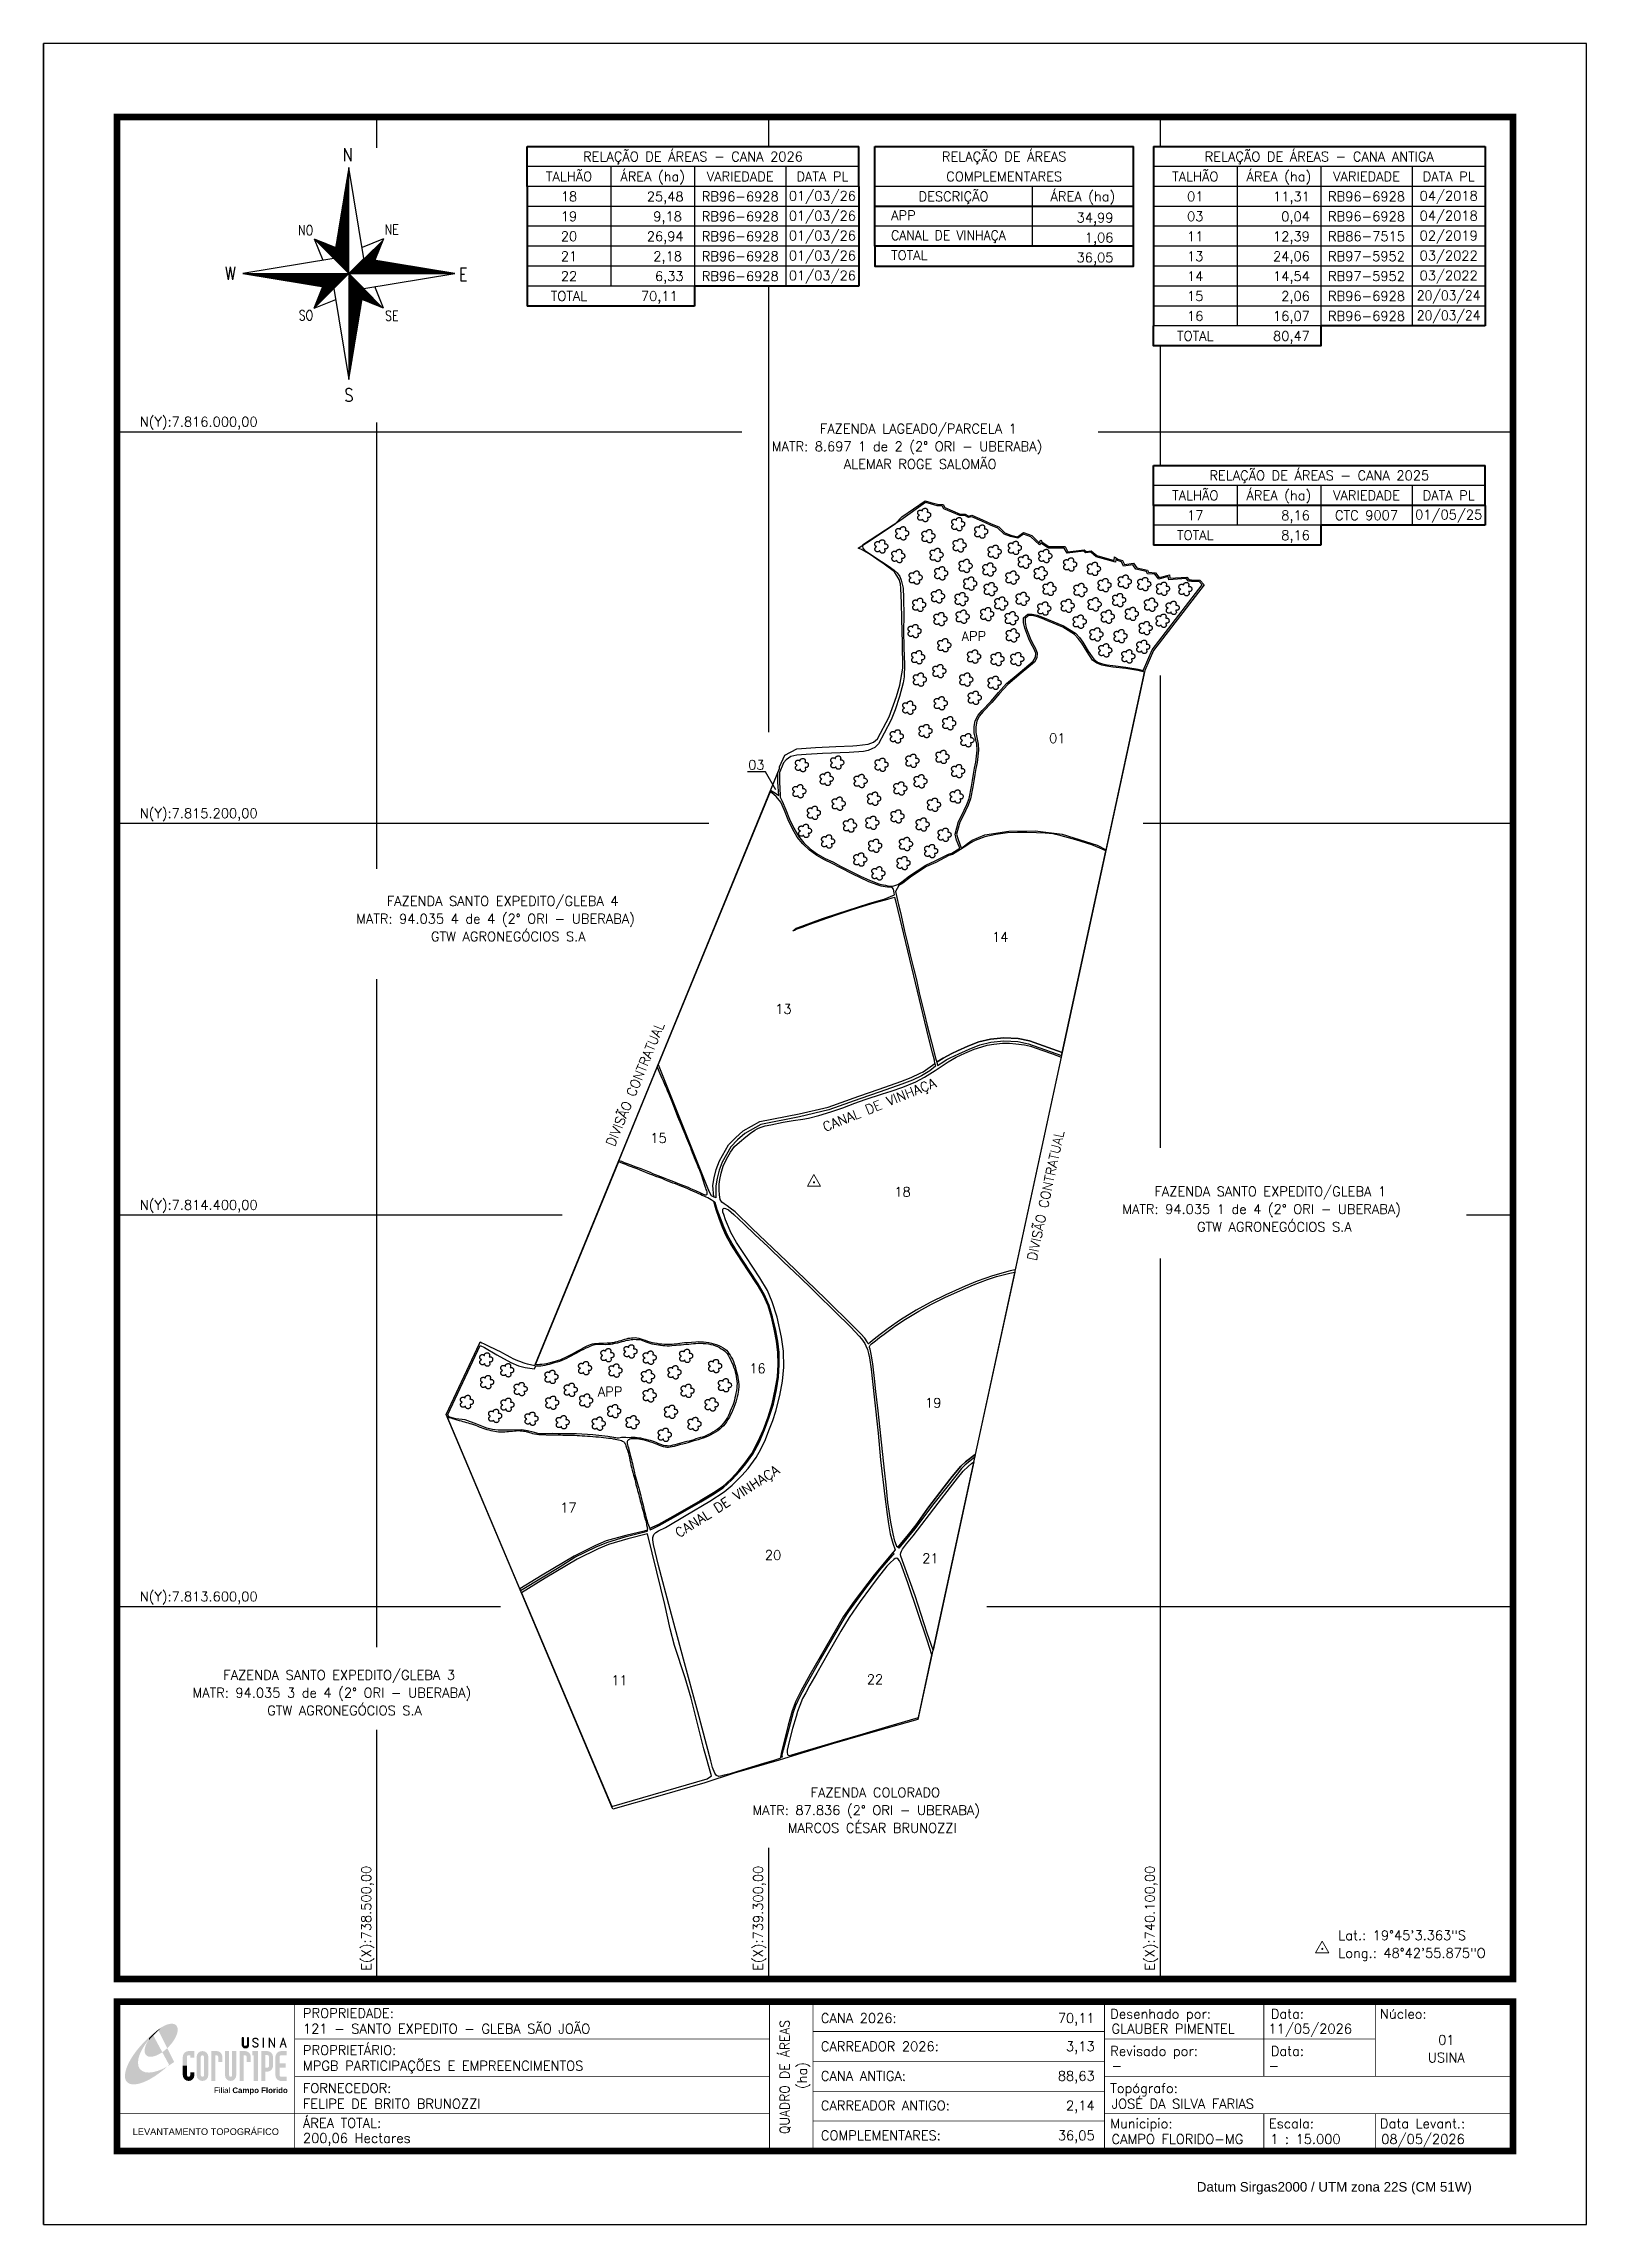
# Model space of a CAD drawing. Header units: millimetres. Extents: x 737820 to 740970, y 7812338 to 7816793.
import ezdxf
from ezdxf.enums import TextEntityAlignment as Align

# ---------------------------------------------------------------- set-up
doc = ezdxf.new("R2010")
doc.units = ezdxf.units.MM
doc.linetypes.add('CONTINUO', pattern=[0])
doc.linetypes.add('LIN0', pattern=[0])
for name, color, linetype, lineweight in [('0114000121', 1, 'Continuous', 25), ('0114000121001', 5, 'Continuous', 25), ('0114000121003', 5, 'Continuous', 25), ('0114000121011', 5, 'Continuous', 25), ('0114000121013', 5, 'Continuous', 25), ('0114000121014', 5, 'Continuous', 25), ('0114000121015', 5, 'Continuous', 25), ('0114000121016', 5, 'Continuous', 25), ('CANAL_VINHAÇA', 7, 'Continuous', 25), ('PRESERVAÇÃO_PERMANENTE', 1, 'Continuous', 25)]:
    doc.layers.add(name, color=color, linetype=linetype, lineweight=lineweight)
for name, color, linetype in [('0114000121017', 5, 'Continuous'), ('0114000121018', 5, 'Continuous'), ('0114000121019', 5, 'Continuous'), ('0114000121020', 5, 'Continuous'), ('0114000121021', 5, 'Continuous'), ('0114000121022', 5, 'Continuous'), ('MALHA', 8, 'Continuous'), ('MARGEM', 5, 'Continuous'), ('MATO', 3, 'Continuous'), ('QUADRO_DE_AREAS_CANA_2026', 7, 'Continuous'), ('QUADRO_DE_AREAS_CANA_ANTIGA', 7, 'Continuous'), ('QUADRO_DE_AREAS_COMPLEMENTARES', 7, 'Continuous'), ('SETA_NORTE', 3, 'Continuous'), ('TEXTO', 7, 'Continuous'), ('TEXTO_CONFRONTANTES', 7, 'Continuous')]:
    doc.layers.add(name, color=color, linetype=linetype)
doc.styles.add('ARIAL', font='arial.ttf')
doc.styles.add('marcelo', font='arial.ttf')
doc.styles.add('ROMANS', font='romans')
doc.styles.add('Simplex', font='simplex.shx')
doc.styles.get("Standard").update_dxf_attribs({"font": 'arial.ttf'})

msp = doc.modelspace()

# ---------------------------------------------------------------- texts
at = {"layer": 'MALHA', "style": 'Simplex'}
for s, p in [('N(Y):7.816.000,00', (738256.5, 7816020.4)), ('N(Y):7.815.200,00', (738256.5, 7815220.4)), ('N(Y):7.814.400,00', (738256.5, 7814420.4)), ('N(Y):7.813.600,00', (738256.5, 7813620.4))]:
    msp.add_text(s, height=19.5, dxfattribs=at).set_placement(p, align=Align.MIDDLE_RIGHT)
for s, p in [('E(X):738.500,00', (738493.9, 7812855.6)), ('E(X):739.300,00', (739293.9, 7812855.6)), ('E(X):740.100,00', (740093.9, 7812855.6))]:
    msp.add_text(s, height=19.5, rotation=90, dxfattribs=at).set_placement(p, align=Align.BOTTOM_LEFT)
at = {"layer": 'MARGEM', "color": 7, "linetype": 'Continuous', "lineweight": 9}
for s, style, p in [('PROPRIEDADE:', 'Simplex', (738349, 7812779)), ('Desenhado por:', 'Simplex', (739997.4, 7812777.5)), ('Data:', 'Simplex', (740325.3, 7812777.5)), ('Núcleo:', 'Simplex', (740548.1, 7812777.5)), ('PROPRIETÁRIO:', 'Simplex', (738349, 7812703.5)), ('Revisado por:', 'Simplex', (739997.4, 7812701.6)), ('Data:', 'Simplex', (740325.3, 7812701.6)), ('FORNECEDOR:', 'Simplex', (738349, 7812625.7)), ('Topógrafo:', 'Simplex', (739997.4, 7812625.7)), ('ÁREA TOTAL:', 'Simplex', (738349, 7812554.6)), ('Municipio:', 'Simplex', (739997.4, 7812553.5)), ('Escala:', 'Simplex', (740321.5, 7812553.5)), ('Data Levant.:', 'Simplex', (740548.1, 7812553.5)), ('Datum Sirgas2000 / UTM zona 22S (CM 51W)', 'marcelo', (740174.1, 7812424.2))]:
    msp.add_text(s, height=19.5, dxfattribs=dict(at, style=style)).set_placement(p, align=Align.TOP_LEFT)
at = {"layer": 'MARGEM', "color": 7, "linetype": 'Continuous', "style": 'Simplex'}
for s, p in [('121 - SANTO EXPEDITO - GLEBA SÃO JOÃO', (738349, 7812747.2)), ('CANA 2026:', (739406.5, 7812768.9)), ('GLAUBER PIMENTEL', (740000, 7812747.2)), ('11/05/2026', (740320.5, 7812747.2)), ('CARREADOR 2026:', (739406.5, 7812711.2)), ('MPGB PARTICIPAÇÕES E EMPREENCIMENTOS', (738349, 7812671.6)), ('CANA ANTIGA:', (739406.5, 7812650.7)), ('-', (740000, 7812671.6)), ('-', (740320.5, 7812671.6)), ('JOSÉ DA SILVA FARIAS', (740000, 7812593.9)), ('FELIPE DE BRITO BRUNOZZI', (738349, 7812593.9)), ('CARREADOR ANTIGO:', (739406.5, 7812590.3)), ('200,06 Hectares', (738349, 7812523.9)), ('COMPLEMENTARES:', (739406.5, 7812529.3)), ('CAMPO FLORIDO-MG', (740000, 7812521.7)), ('1 : 15.000', (740324, 7812521.7)), ('08/05/2026', (740550.7, 7812521.7))]:
    msp.add_text(s, height=19.5, dxfattribs=at).set_placement(p, align=Align.TOP_LEFT)
at = {"layer": 'MARGEM', "color": 7, "linetype": 'Continuous', "style": 'Simplex', "width": 0.95}
msp.add_text('QUADRO DE ÁREAS', height=19.5, rotation=90, dxfattribs=at).set_placement((739332.6, 7812638.8), align=Align.MIDDLE_CENTER)
at = {"layer": 'MARGEM', "color": 7, "linetype": 'Continuous', "style": 'Simplex'}
for s, p in [('70,11', (739965.6, 7812768.9)), ('3,13', (739965.6, 7812711.2)), ('88,63', (739965.6, 7812650.7)), ('2,14', (739965.6, 7812590.3)), ('36,05', (739965.6, 7812529.3))]:
    msp.add_text(s, height=19.5, dxfattribs=at).set_placement(p, align=Align.TOP_RIGHT)
for s, p in [('01', (740683.6, 7812714.5)), ('USINA', (740683.6, 7812678.5))]:
    msp.add_text(s, height=19.5, dxfattribs=at).set_placement(p, align=Align.MIDDLE_CENTER)
msp.add_text('(ha)', height=19.5, rotation=90, dxfattribs=at).set_placement((739368.2, 7812641.8), align=Align.MIDDLE_CENTER)
at = {"layer": 'MARGEM', "color": 7, "linetype": 'ByBlock'}
msp.add_text('LEVANTAMENTO TOPOGRÁFICO', height=13.5, dxfattribs=at).set_placement((738150.7, 7812527.2), align=Align.MIDDLE_CENTER)
at = {"layer": 'QUADRO_DE_AREAS_CANA_2026', "linetype": 'Continuous', "style": 'Simplex'}
for s, p in [('RELAÇÃO DE ÁREAS - CANA 2026', (739145.4, 7816562)), ('TALHÃO', (738892.3, 7816521.3)), ('ÁREA (ha)', (739063.1, 7816521.3)), ('VARIEDADE', (739241.9, 7816521.3)), ('DATA PL', (739409.6, 7816521.3)), ('18', (738892.3, 7816480.6)), ('RB96-6928', (739241.9, 7816480.6)), ('01/03/26', (739409.6, 7816481.9)), ('19', (738892.3, 7816439.9)), ('RB96-6928', (739241.9, 7816439.9)), ('01/03/26', (739409.6, 7816441.2)), ('20', (738892.3, 7816399.1)), ('RB96-6928', (739241.9, 7816399.1)), ('01/03/26', (739409.6, 7816400.5)), ('21', (738892.3, 7816358.4)), ('RB96-6928', (739241.9, 7816358.4)), ('01/03/26', (739409.6, 7816359.7)), ('22', (738892.3, 7816317.7)), ('RB96-6928', (739241.9, 7816317.7)), ('01/03/26', (739409.6, 7816319)), ('TOTAL', (738892.3, 7816277))]:
    msp.add_text(s, height=19.5, dxfattribs=at).set_placement(p, align=Align.MIDDLE_CENTER)
for s, p in [('25,48', (739126.3, 7816470.7)), ('9,18', (739122.8, 7816430)), ('26,94', (739126.3, 7816389.3)), ('2,18', (739122.9, 7816348.6)), ('6,33', (739126.3, 7816307.9)), ('70,11', (739114.2, 7816267.2))]:
    msp.add_text(s, height=19.5, dxfattribs=at).set_placement(p, align=Align.RIGHT)
at = {"layer": 'QUADRO_DE_AREAS_CANA_ANTIGA', "linetype": 'Continuous', "style": 'Simplex'}
for s, p in [('RELAÇÃO DE ÁREAS - CANA ANTIGA', (740424.2, 7816562)), ('TALHÃO', (740171, 7816521.3)), ('ÁREA (ha)', (740341.8, 7816521.3)), ('VARIEDADE', (740520.6, 7816521.3)), ('DATA PL', (740688.4, 7816521.3)), ('01', (740171, 7816480.6)), ('RB96-6928', (740520.6, 7816480.6)), ('04/2018', (740688.4, 7816481.9)), ('03', (740171, 7816439.9)), ('RB96-6928', (740520.6, 7816439.9)), ('04/2018', (740688.4, 7816441.2)), ('11', (740171, 7816399.1)), ('RB86-7515', (740520.6, 7816399.1)), ('02/2019', (740688.4, 7816400.5)), ('13', (740171, 7816358.4)), ('RB97-5952', (740520.6, 7816358.4)), ('03/2022', (740688.4, 7816359.7)), ('14', (740171, 7816317.7)), ('RB97-5952', (740520.6, 7816317.7)), ('03/2022', (740688.4, 7816319)), ('15', (740171, 7816277)), ('RB96-6928', (740520.6, 7816277)), ('16', (740171, 7816236.3)), ('RB96-6928', (740520.6, 7816236.3)), ('TOTAL', (740171, 7816195.6)), ('RELAÇÃO DE ÁREAS - CANA 2025', (740424.2, 7815910.6)), ('TALHÃO', (740171, 7815869.9)), ('ÁREA (ha)', (740341.8, 7815869.9)), ('VARIEDADE', (740520.6, 7815869.9)), ('DATA PL', (740688.4, 7815869.9)), ('17', (740171, 7815829.2)), ('CTC 9007', (740520.6, 7815829.2)), ('01/05/25', (740688.4, 7815830.5)), ('TOTAL', (740171, 7815788.5))]:
    msp.add_text(s, height=19.5, dxfattribs=at).set_placement(p, align=Align.MIDDLE_CENTER)
for s, p in [('11,31', (740405, 7816470.7)), ('0,04', (740405, 7816430)), ('12,39', (740405, 7816389.3)), ('24,06', (740405, 7816348.6)), ('14,54', (740405, 7816307.9)), ('2,06', (740405, 7816267.2)), ('16,07', (740405, 7816226.4)), ('80,47', (740405, 7816185.7)), ('8,16', (740405, 7815819.3)), ('8,16', (740405, 7815778.6))]:
    msp.add_text(s, height=19.5, dxfattribs=at).set_placement(p, align=Align.RIGHT)
at = {"layer": 'QUADRO_DE_AREAS_CANA_ANTIGA', "linetype": 'Continuous', "style": 'Simplex', "width": 0.95}
for p in [(740688.4, 7816278.3), (740688.4, 7816237.6)]:
    msp.add_text('20/03/24', height=19.5, dxfattribs=at).set_placement(p, align=Align.MIDDLE_CENTER)
at = {"layer": 'QUADRO_DE_AREAS_COMPLEMENTARES', "linetype": 'Continuous', "style": 'Simplex'}
for s, p in [('RELAÇÃO DE ÁREAS', (739780.8, 7816562)), ('COMPLEMENTARES', (739780.8, 7816521.3)), ('DESCRIÇÃO', (739677.4, 7816480.6)), ('ÁREA (ha)', (739941.6, 7816480.6))]:
    msp.add_text(s, height=19.5, dxfattribs=at).set_placement(p, align=Align.MIDDLE_CENTER)
for s, p in [('APP', (739549.9, 7816441.9)), ('TOTAL', (739549.9, 7816360.5))]:
    msp.add_text(s, height=19.5, dxfattribs=at).set_placement(p, align=Align.MIDDLE_LEFT)
for s, p in [('34,99', (740003.9, 7816427.4)), ('1,06', (740003.9, 7816386.7)), ('36,05', (740003.9, 7816346))]:
    msp.add_text(s, height=19.5, dxfattribs=at).set_placement(p, align=Align.RIGHT)
at = {"layer": 'QUADRO_DE_AREAS_COMPLEMENTARES', "linetype": 'Continuous', "style": 'Simplex', "width": 0.95}
msp.add_text('CANAL DE VINHAÇA', height=19.5, dxfattribs=at).set_placement((739549.9, 7816401.2), align=Align.MIDDLE_LEFT)
at = {"layer": 'TEXTO', "color": 7, "linetype": 'ByBlock', "style": 'Simplex'}
for s, p in [('APP', (739693.9, 7815572.5, -789.2)), ('01', (739872.5, 7815363.9, -789.2)), ('03', (739258, 7815309.6, -789.2)), ('14', (739756.1, 7814958.1, -789.2)), ('13', (739313.3, 7814810.8, -789.2)), ('15', (739058.2, 7814547.2, -789.2)), ('18', (739556.4, 7814437.3, -789.2)), ('16', (739260.3, 7814076.6, -789.2)), ('APP', (738951.1, 7814029.2, -789.2)), ('19', (739619.2, 7814006.3, -789.2)), ('20', (739292.2, 7813695.3, -789.2)), ('21', (739613.5, 7813688.8, -789.2)), ('11', (738978.6, 7813439.6, -789.2)), ('22', (739500.3, 7813441.6, -789.2))]:
    msp.add_text(s, height=19.5, dxfattribs=at).set_placement(p)
for s, rotation, p in [('DIVISÃO CONTRATUAL', 67.6932, (738985, 7814538.1)), ('CANAL DE VINHAÇA', 22, (739415.2, 7814569.5)), ('DIVISÃO CONTRATUAL', 77.8025, (739846.5, 7814305.2)), ('CANAL DE VINHAÇA', 32.8438, (739117, 7813739.7, -1578.3))]:
    msp.add_text(s, height=19.5, rotation=rotation, dxfattribs=at).set_placement(p)
at = {"layer": 'TEXTO', "linetype": 'ByBlock', "style": 'Simplex'}
msp.add_text('17', height=19.5, dxfattribs=at).set_placement((738891, 7813786.4), align=Align.BOTTOM_CENTER)
for s, p in [('Lat.: 19°45\'3.363"S', (740463.1, 7812918.5, 985.2)), ('Long.: 48°42\'55.875"O', (740463.1, 7812882.3, 985.2))]:
    msp.add_text(s, height=19.5, dxfattribs=at).set_placement(p)
at = {"layer": 'TEXTO_CONFRONTANTES', "linetype": 'ByBlock', "style": 'ROMANS'}
for s, p in [('FAZENDA LAGEADO/PARCELA 1', (739404.7, 7815996.4)), ('MATR: 8.697 1 de 2 (2° ORI - UBERABA)', (739306.3, 7815960.2)), ('ALEMAR ROGE SALOMÃO', (739453.5, 7815924)), ('FAZENDA SANTO EXPEDITO/GLEBA 4', (738520.3, 7815031.4, -789.2)), ('MATR: 94.035 4 de 4 (2° ORI - UBERABA)', (738457.6, 7814995.2, -789.2)), ('GTW AGRONEGÓCIOS S.A', (738610.4, 7814959, -789.2)), ('FAZENDA SANTO EXPEDITO/GLEBA 1', (740087.7, 7814438.2)), ('MATR: 94.035 1 de 4 (2° ORI - UBERABA)', (740021.8, 7814402)), ('GTW AGRONEGÓCIOS S.A', (740174.5, 7814365.8)), ('FAZENDA SANTO EXPEDITO/GLEBA 3', (738186.5, 7813450.3)), ('MATR: 94.035 3 de 4 (2° ORI - UBERABA)', (738123.4, 7813414.1)), ('GTW AGRONEGÓCIOS S.A', (738276.1, 7813377.9)), ('FAZENDA COLORADO', (739385.7, 7813210.3, -1578.3)), ('MATR: 87.836 (2° ORI - UBERABA)', (739266.8, 7813174.1, -1578.3)), ('MARCOS CÉSAR BRUNOZZI', (739338.8, 7813137.9, -1578.3))]:
    msp.add_text(s, height=19.5, dxfattribs=at).set_placement(p)

# ---------------------------------------------------------------- blocks, each defined once
blk = doc.blocks.new('mato')
at = {"layer": 'MATO', "color": 94, "linetype": 'CONTINUO'}
blk.add_lwpolyline([(734601.6, 7824194.7), (734600.8, 7824194.1), (734600, 7824193.3), (734599.1, 7824192.6), (734598, 7824192.3), (734596.9, 7824192.2), (734595.8, 7824192.2), (734594.9, 7824192.4), (734594.2, 7824192.7), (734593.5, 7824193.1), (734592.9, 7824193.6), (734592.3, 7824194.1), (734591.8, 7824194.7), (734591.5, 7824195.3), (734591.3, 7824195.9), (734591.2, 7824196.6), (734591, 7824197.5), (734591, 7824198.4), (734591, 7824199.3), (734591.2, 7824200), (734591.5, 7824200.5), (734591.9, 7824201), (734592.1, 7824201.5), (734592.4, 7824201.9), (734592.8, 7824202.3), (734594.2, 7824203.2), (734594.7, 7824203.6), (734594.5, 7824203.7), (734593.5, 7824204), (734593.1, 7824204.2), (734592.7, 7824204.5), (734592.3, 7824204.9), (734591.8, 7824205.6), (734591.3, 7824206.3), (734590.9, 7824207.1), (734590.7, 7824208), (734590.6, 7824208.8), (734590.7, 7824209.7), (734590.9, 7824210.7), (734591.3, 7824211.6), (734591.7, 7824212.4), (734592, 7824212.8), (734592.3, 7824213.1), (734592.7, 7824213.4), (734593.3, 7824213.8), (734593.9, 7824214.2), (734594.6, 7824214.5), (734595.3, 7824214.7), (734596, 7824214.8), (734596.6, 7824214.8), (734597.2, 7824214.8), (734597.8, 7824214.7), (734598.2, 7824214.6), (734598.7, 7824214.4), (734599.1, 7824214.3), (734599.5, 7824214), (734600, 7824213.4), (734600.5, 7824213), (734600.9, 7824212.8), (734601.1, 7824213.4), (734601.2, 7824214.2), (734601.3, 7824215.1), (734601.4, 7824215.5), (734601.5, 7824215.8), (734602, 7824216.5), (734602.3, 7824217), (734602.7, 7824217.4), (734603.2, 7824217.6), (734603.7, 7824217.8), (734604.3, 7824218), (734605.3, 7824218.4), (734605.8, 7824218.6), (734606.3, 7824218.7), (734606.9, 7824218.8), (734607.5, 7824218.8), (734608, 7824218.8), (734608.6, 7824218.7), (734609.1, 7824218.6), (734609.5, 7824218.4), (734610, 7824218.1), (734610.4, 7824217.9), (734610.7, 7824217.6), (734611, 7824217.2), (734611.3, 7824216.8), (734611.7, 7824216.3), (734611.9, 7824215.7), (734612.2, 7824215.1), (734612.4, 7824214.6), (734612.5, 7824214), (734612.5, 7824213.3), (734612.2, 7824212.1), (734611.9, 7824210.9), (734611.7, 7824210), (734612.4, 7824209.8), (734613.2, 7824209.9), (734614.1, 7824210), (734614.7, 7824209.9), (734615.4, 7824209.8), (734616, 7824209.5), (734616.6, 7824209.1), (734617.3, 7824208.6), (734617.8, 7824208.1), (734618.2, 7824207.9), (734618.6, 7824207.5), (734618.8, 7824207), (734619, 7824205.5), (734619.1, 7824203.9), (734619.1, 7824202.4), (734618.8, 7824201.5), (734618.4, 7824200.9), (734618, 7824200.3), (734617.5, 7824199.8), (734617, 7824199.3), (734616.5, 7824199), (734615.7, 7824198.7), (734614.9, 7824198.5), (734614.1, 7824198.3), (734613.3, 7824198.6), (734612.6, 7824198.7), (734612.1, 7824198.5), (734612.3, 7824197.3), (734613.2, 7824194.3), (734613.1, 7824193.5), (734613, 7824192.9), (734612.3, 7824191.8), (734611.9, 7824191.2), (734611.4, 7824190.7), (734611, 7824190.3), (734610.6, 7824189.9), (734610.1, 7824189.6), (734609.5, 7824189.4), (734608.8, 7824189.2), (734608.2, 7824189.2), (734607.5, 7824189.1), (734606.8, 7824189.2), (734605.7, 7824189.3), (734605.3, 7824189.5), (734604.8, 7824189.7), (734604.2, 7824190.1), (734603.7, 7824190.7), (734603.2, 7824191.3), (734602.7, 7824191.7), (734602.3, 7824192.2), (734602, 7824192.7), (734601.9, 7824194.3), (734601.7, 7824195)], dxfattribs=at)
blk = doc.blocks.new('A$C309442C0')
at = {"layer": 'SETA_NORTE', "linetype": 'Continuous'}
h = blk.add_hatch(dxfattribs=at)
h.set_pattern_fill('ANSI31', color=256, scale=0.1375, angle=-90, style=0)
h.set_pattern_definition([(315, (-215853.3434, 13873.16845), (0.3086963042, 0.3086963042), [])])
h.paths.add_polyline_path([(73.5, 97.4), (74.7, 104.9), (60, 110.8)])
h = blk.add_hatch(dxfattribs=at)
h.set_pattern_fill('ANSI31', color=256, scale=0.1375, angle=180, style=0)
h.set_pattern_definition([(225, (13869.59828, 216024.21475), (0.3086963042, -0.3086963042), [])])
h.paths.add_polyline_path([(93.8, 97.4), (101.4, 96.2), (107.3, 110.8)])
h = blk.add_hatch(dxfattribs=at)
h.set_pattern_fill('ANSI31', color=256, scale=0.1375, style=0)
h.set_pattern_definition([(45, (-13702.2971, -215849.77324), (-0.3086963042, 0.3086963042), [])])
h.paths.add_polyline_path([(73.5, 77), (65.9, 78.3), (60, 63.6)])
h = blk.add_hatch(dxfattribs=at)
h.set_pattern_fill('ANSI31', color=256, scale=0.1375, angle=90, style=0)
h.set_pattern_definition([(135, (216020.6446, -13698.72693), (-0.3086963042, -0.3086963042), [])])
h.paths.add_polyline_path([(93.8, 77), (92.6, 69.5), (107.3, 63.6)])
for p, q in [((81.6, 146.8), (83.7, 148.9)), ((81.7, 147.6), (83.7, 149.5)), ((81.8, 148.3), (83.7, 150.1)), ((82, 149.1), (83.7, 150.8)), ((82.1, 149.9), (83.7, 151.4)), ((82.2, 150.6), (83.7, 152.1)), ((82.3, 151.4), (83.7, 152.7)), ((82.5, 152.2), (83.7, 153.3)), ((82.6, 152.9), (83.7, 154)), ((82.7, 153.7), (83.7, 154.6)), ((82.9, 154.4), (83.7, 155.2)), ((83, 155.2), (83.7, 155.9)), ((83.1, 156), (83.7, 156.5)), ((83.2, 156.7), (83.7, 157.2)), ((83.4, 157.5), (83.7, 157.8)), ((83.5, 158.3), (83.7, 158.4)), ((83.6, 159), (83.7, 159.1)), ((78.7, 129.3), (83.7, 134.2)), ((78.8, 130), (83.7, 134.9)), ((79, 130.8), (83.7, 135.5)), ((79.1, 131.6), (83.7, 136.1)), ((79.2, 132.3), (83.7, 136.8)), ((79.3, 133.1), (83.7, 137.4)), ((79.5, 133.8), (83.7, 138)), ((79.6, 134.6), (83.7, 138.7)), ((79.7, 135.4), (83.7, 139.3)), ((79.8, 136.1), (83.7, 140)), ((80, 136.9), (83.7, 140.6)), ((80.1, 137.7), (83.7, 141.2)), ((80.2, 138.4), (83.7, 141.9)), ((80.3, 139.2), (83.7, 142.5)), ((80.5, 139.9), (83.7, 143.1)), ((80.6, 140.7), (83.7, 143.8)), ((80.7, 141.5), (83.7, 144.4)), ((80.8, 142.2), (83.7, 145)), ((81, 143), (83.7, 145.7)), ((81.1, 143.8), (83.7, 146.3)), ((81.2, 144.5), (83.7, 147)), ((81.3, 145.3), (83.7, 147.6)), ((81.5, 146.1), (83.7, 148.2)), ((75.7, 111), (83.7, 118.9)), ((75.8, 111.7), (83.7, 119.6)), ((75.9, 112.5), (83.7, 120.2)), ((76.1, 113.3), (83.7, 120.8)), ((76.2, 114), (83.7, 121.5)), ((76.3, 114.8), (83.7, 122.1)), ((76.4, 115.5), (83.7, 122.8)), ((76.6, 116.3), (83.7, 123.4)), ((76.7, 117.1), (83.7, 124)), ((76.8, 117.8), (83.7, 124.7)), ((76.9, 118.6), (83.7, 125.3)), ((77.1, 119.4), (83.7, 125.9)), ((77.2, 120.1), (83.7, 126.6)), ((77.3, 120.9), (83.7, 127.2)), ((77.4, 121.6), (83.7, 127.8)), ((77.6, 122.4), (83.7, 128.5)), ((77.7, 123.2), (83.7, 129.1)), ((77.8, 123.9), (83.7, 129.8)), ((78, 124.7), (83.7, 130.4)), ((78.1, 125.5), (83.7, 131)), ((78.2, 126.2), (83.7, 131.7)), ((78.3, 127), (83.7, 132.3)), ((78.5, 127.7), (83.7, 132.9)), ((78.6, 128.5), (83.7, 133.6)), ((60, 110.8), (74.7, 104.9)), ((60, 110.8), (65.9, 96.2)), ((73.5, 97.3), (83.7, 107.5)), ((73.6, 98), (83.7, 108.1)), ((73.7, 98.8), (83.7, 108.7)), ((73.8, 99.5), (83.7, 109.4)), ((73.8, 97), (83.7, 106.8)), ((73.9, 100.3), (83.7, 110)), ((74.1, 101.1), (83.7, 110.6)), ((74.2, 101.8), (83.7, 111.3)), ((74.2, 96.7), (83.7, 106.2)), ((74.3, 102.6), (83.7, 111.9)), ((74.4, 103.3), (83.7, 112.6)), ((74.5, 96.4), (83.7, 105.6)), ((74.6, 104.1), (83.7, 113.2)), ((74.7, 104.9), (83.7, 113.8)), ((74.8, 105.6), (83.7, 114.5)), ((74.8, 96.1), (83.7, 104.9)), ((74.9, 106.4), (83.7, 115.1)), ((75.1, 107.2), (83.7, 115.7)), ((75.1, 95.7), (83.7, 104.3)), ((75.2, 107.9), (83.7, 116.4)), ((75.3, 108.7), (83.7, 117)), ((75.4, 109.4), (83.7, 117.7)), ((75.6, 110.2), (83.7, 118.3)), ((107.3, 110.8), (92.6, 104.9)), ((107.3, 110.8), (101.4, 96.2)), ((75.4, 95.4), (83.7, 103.6)), ((75.8, 95.1), (83.7, 103)), ((76.1, 94.8), (83.7, 102.4)), ((76.4, 94.5), (83.7, 101.7)), ((76.7, 94.2), (83.7, 101.1)), ((77, 93.8), (83.7, 100.5)), ((77.4, 93.5), (83.7, 99.8)), ((77.7, 93.2), (83.7, 99.2)), ((78, 92.9), (83.7, 98.5)), ((78.3, 92.6), (83.7, 97.9)), ((78.6, 92.2), (83.7, 97.3)), ((78.9, 91.9), (83.7, 96.6)), ((79.3, 91.6), (83.7, 96)), ((79.6, 91.3), (83.7, 95.4)), ((79.9, 91), (83.7, 94.7)), ((80.2, 90.7), (83.7, 94.1)), ((80.5, 90.3), (83.7, 93.4)), ((80.9, 90), (83.7, 92.8)), ((81.2, 89.7), (83.7, 92.2)), ((81.5, 89.4), (83.7, 91.5)), ((81.8, 89.1), (83.7, 90.9)), ((82.1, 88.7), (83.7, 90.3)), ((82.4, 88.4), (83.7, 89.6)), ((83.8, 87.2), (94, 97.4)), ((84.4, 87.2), (94.5, 97.3)), ((85.1, 87.2), (95.1, 97.2)), ((85.7, 87.2), (95.6, 97.1)), ((86.3, 87.2), (96.2, 97)), ((87, 87.2), (96.7, 96.9)), ((87.6, 87.2), (97.2, 96.9)), ((88.3, 87.2), (97.8, 96.8)), ((88.9, 87.2), (98.3, 96.7)), ((89.5, 87.2), (98.9, 96.6)), ((90.2, 87.2), (99.4, 96.5)), ((90.8, 87.2), (100, 96.4)), ((91.4, 87.2), (100.5, 96.3)), ((92.1, 87.2), (101.1, 96.2)), ((92.7, 87.2), (101.6, 96.1)), ((93.4, 87.2), (102.2, 96)), ((94, 87.2), (102.7, 96)), ((94.6, 87.2), (103.3, 95.9)), ((95.3, 87.2), (103.8, 95.8)), ((95.9, 87.2), (104.4, 95.7)), ((96.5, 87.2), (104.9, 95.6)), ((97.2, 87.2), (105.5, 95.5)), ((97.8, 87.2), (106, 95.4)), ((98.4, 87.2), (106.5, 95.3)), ((99.1, 87.2), (107.1, 95.2)), ((99.7, 87.2), (107.6, 95.1)), ((100.4, 87.2), (108.2, 95.1)), ((101, 87.2), (108.7, 95)), ((101.6, 87.2), (109.3, 94.9)), ((102.3, 87.2), (109.8, 94.8)), ((102.9, 87.2), (110.4, 94.7)), ((103.5, 87.2), (110.9, 94.6)), ((104.2, 87.2), (111.5, 94.5)), ((104.8, 87.2), (112, 94.4)), ((105.5, 87.2), (112.6, 94.3)), ((106.1, 87.2), (113.1, 94.2)), ((106.7, 87.2), (113.7, 94.1)), ((107.4, 87.2), (114.2, 94.1)), ((108, 87.2), (114.8, 94)), ((108.6, 87.2), (115.3, 93.9)), ((109.3, 87.2), (115.8, 93.8)), ((109.9, 87.2), (116.4, 93.7)), ((110.6, 87.2), (116.9, 93.6)), ((111.2, 87.2), (117.5, 93.5)), ((111.8, 87.2), (118, 93.4)), ((112.5, 87.2), (118.6, 93.3)), ((113.1, 87.2), (119.1, 93.2)), ((113.7, 87.2), (119.7, 93.2)), ((114.4, 87.2), (120.2, 93.1)), ((115, 87.2), (120.8, 93)), ((115.6, 87.2), (121.3, 92.9)), ((116.3, 87.2), (121.9, 92.8)), ((116.9, 87.2), (122.4, 92.7)), ((117.6, 87.2), (123, 92.6)), ((118.2, 87.2), (123.5, 92.5)), ((118.8, 87.2), (124, 92.4)), ((119.5, 87.2), (124.6, 92.3)), ((120.1, 87.2), (125.1, 92.3)), ((120.7, 87.2), (125.7, 92.2)), ((121.4, 87.2), (126.2, 92.1)), ((122, 87.2), (126.8, 92)), ((122.7, 87.2), (127.3, 91.9)), ((123.3, 87.2), (127.9, 91.8)), ((123.9, 87.2), (128.4, 91.7)), ((124.6, 87.2), (129, 91.6)), ((125.2, 87.2), (129.5, 91.5)), ((125.8, 87.2), (130.1, 91.4)), ((126.5, 87.2), (130.6, 91.4)), ((127.1, 87.2), (131.2, 91.3)), ((127.8, 87.2), (131.7, 91.2)), ((128.4, 87.2), (132.3, 91.1)), ((129, 87.2), (132.8, 91)), ((129.7, 87.2), (133.3, 90.9)), ((130.3, 87.2), (133.9, 90.8)), ((130.9, 87.2), (134.4, 90.7)), ((131.6, 87.2), (135, 90.6)), ((132.2, 87.2), (135.5, 90.5)), ((132.8, 87.2), (136.1, 90.5)), ((133.5, 87.2), (136.6, 90.4)), ((134.1, 87.2), (137.2, 90.3)), ((134.8, 87.2), (137.7, 90.2)), ((135.4, 87.2), (138.3, 90.1)), ((136, 87.2), (138.8, 90)), ((136.7, 87.2), (139.4, 89.9)), ((137.3, 87.2), (139.9, 89.8)), ((137.9, 87.2), (140.5, 89.7)), ((138.6, 87.2), (141, 89.6)), ((139.2, 87.2), (141.6, 89.6)), ((139.9, 87.2), (142.1, 89.5)), ((140.5, 87.2), (142.6, 89.4)), ((141.1, 87.2), (143.2, 89.3)), ((141.8, 87.2), (143.7, 89.2)), ((142.4, 87.2), (144.3, 89.1)), ((11.8, 87.2), (11.8, 87.2)), ((12.3, 87.1), (12.4, 87.2)), ((12.9, 87), (13.1, 87.2)), ((13.4, 86.9), (13.7, 87.2)), ((14, 86.8), (14.4, 87.2)), ((14.5, 86.7), (15, 87.2)), ((15.1, 86.6), (15.6, 87.2)), ((15.6, 86.6), (16.3, 87.2)), ((16.2, 86.5), (16.9, 87.2)), ((16.7, 86.4), (17.5, 87.2)), ((17.2, 86.3), (18.2, 87.2)), ((17.8, 86.2), (18.8, 87.2)), ((18.3, 86.1), (19.5, 87.2)), ((18.9, 86), (20.1, 87.2)), ((19.4, 85.9), (20.7, 87.2)), ((20, 85.8), (21.4, 87.2)), ((20.5, 85.7), (22, 87.2)), ((21.1, 85.7), (22.6, 87.2)), ((21.6, 85.6), (23.3, 87.2)), ((22.2, 85.5), (23.9, 87.2)), ((22.7, 85.4), (24.6, 87.2)), ((23.3, 85.3), (25.2, 87.2)), ((23.8, 85.2), (25.8, 87.2)), ((24.4, 85.1), (26.5, 87.2)), ((24.9, 85), (27.1, 87.2)), ((25.5, 84.9), (27.7, 87.2)), ((26, 84.8), (28.4, 87.2)), ((26.5, 84.8), (29, 87.2)), ((27.1, 84.7), (29.6, 87.2)), ((27.6, 84.6), (30.3, 87.2)), ((28.2, 84.5), (30.9, 87.2)), ((28.7, 84.4), (31.6, 87.2)), ((29.3, 84.3), (32.2, 87.2)), ((29.8, 84.2), (32.8, 87.2)), ((30.4, 84.1), (33.5, 87.2)), ((30.9, 84), (34.1, 87.2)), ((31.5, 83.9), (34.7, 87.2)), ((32, 83.9), (35.4, 87.2)), ((32.6, 83.8), (36, 87.2)), ((33.1, 83.7), (36.7, 87.2)), ((33.7, 83.6), (37.3, 87.2)), ((34.2, 83.5), (37.9, 87.2)), ((34.7, 83.4), (38.6, 87.2)), ((35.3, 83.3), (39.2, 87.2)), ((35.8, 83.2), (39.8, 87.2)), ((36.4, 83.1), (40.5, 87.2)), ((36.9, 83), (41.1, 87.2)), ((37.5, 83), (41.8, 87.2)), ((38, 82.9), (42.4, 87.2)), ((38.6, 82.8), (43, 87.2)), ((39.1, 82.7), (43.7, 87.2)), ((39.7, 82.6), (44.3, 87.2)), ((40.2, 82.5), (44.9, 87.2)), ((40.8, 82.4), (45.6, 87.2)), ((41.3, 82.3), (46.2, 87.2)), ((41.9, 82.2), (46.8, 87.2)), ((42.4, 82.1), (47.5, 87.2)), ((43, 82.1), (48.1, 87.2)), ((43.5, 82), (48.8, 87.2)), ((44, 81.9), (49.4, 87.2)), ((44.6, 81.8), (50, 87.2)), ((45.1, 81.7), (50.7, 87.2)), ((45.7, 81.6), (51.3, 87.2)), ((46.2, 81.5), (51.9, 87.2)), ((46.8, 81.4), (52.6, 87.2)), ((47.3, 81.3), (53.2, 87.2)), ((47.9, 81.2), (53.9, 87.2)), ((48.4, 81.2), (54.5, 87.2)), ((49, 81.1), (55.1, 87.2)), ((49.5, 81), (55.8, 87.2)), ((50.1, 80.9), (56.4, 87.2)), ((50.6, 80.8), (57, 87.2)), ((51.2, 80.7), (57.7, 87.2)), ((51.7, 80.6), (58.3, 87.2)), ((52.3, 80.5), (59, 87.2)), ((52.8, 80.4), (59.6, 87.2)), ((53.3, 80.3), (60.2, 87.2)), ((53.9, 80.3), (60.9, 87.2)), ((54.4, 80.2), (61.5, 87.2)), ((55, 80.1), (62.1, 87.2)), ((55.5, 80), (62.8, 87.2)), ((56.1, 79.9), (63.4, 87.2)), ((56.6, 79.8), (64, 87.2)), ((57.2, 79.7), (64.7, 87.2)), ((57.7, 79.6), (65.3, 87.2)), ((58.3, 79.5), (66, 87.2)), ((58.8, 79.4), (66.6, 87.2)), ((59.4, 79.4), (67.2, 87.2)), ((59.9, 79.3), (67.9, 87.2)), ((83.7, 87.2), (60, 63.6)), ((60, 63.6), (65.9, 78.3)), ((60.5, 79.2), (68.5, 87.2)), ((61, 79.1), (69.1, 87.2)), ((61.5, 79), (69.8, 87.2)), ((62.1, 78.9), (70.4, 87.2)), ((62.6, 78.8), (71.1, 87.2)), ((63.2, 78.7), (71.7, 87.2)), ((63.7, 78.6), (72.3, 87.2)), ((64.3, 78.5), (73, 87.2)), ((64.8, 78.4), (73.6, 87.2)), ((65.4, 78.4), (74.2, 87.2)), ((65.9, 78.3), (74.9, 87.2)), ((66.5, 78.2), (75.5, 87.2)), ((67, 78.1), (76.2, 87.2)), ((67.6, 78), (76.8, 87.2)), ((68.1, 77.9), (77.4, 87.2)), ((68.7, 77.8), (78.1, 87.2)), ((69.2, 77.7), (78.7, 87.2)), ((69.8, 77.6), (79.3, 87.2)), ((70.3, 77.5), (80, 87.2)), ((70.8, 77.5), (80.6, 87.2)), ((71.4, 77.4), (81.2, 87.2)), ((71.9, 77.3), (81.9, 87.2)), ((72.5, 77.2), (82.5, 87.2)), ((73, 77.1), (83.2, 87.2)), ((82.8, 88.1), (83.7, 89)), ((83.1, 87.8), (83.7, 88.4)), ((83.4, 87.5), (83.7, 87.7)), ((83.7, 87.1), (83.7, 87.1)), ((83.7, 86.4), (84, 86.8)), ((83.7, 85.8), (84.4, 86.5)), ((83.7, 85.2), (84.7, 86.2)), ((83.7, 84.5), (85, 85.9)), ((83.7, 83.9), (85.3, 85.6)), ((83.7, 83.3), (85.6, 85.2)), ((83.7, 82.6), (86, 84.9)), ((83.7, 82), (86.3, 84.6)), ((83.7, 81.3), (86.6, 84.3)), ((83.7, 80.7), (86.9, 84)), ((83.7, 80.1), (87.2, 83.6)), ((83.7, 79.4), (87.5, 83.3)), ((83.7, 78.8), (87.9, 83)), ((83.7, 78.2), (88.2, 82.7)), ((83.7, 77.5), (88.5, 82.4)), ((83.7, 76.9), (88.8, 82.1)), ((83.7, 76.2), (89.1, 81.7)), ((83.7, 75.6), (89.5, 81.4)), ((83.7, 75), (89.8, 81.1)), ((83.7, 74.3), (90.1, 80.8)), ((83.7, 73.7), (90.4, 80.5)), ((83.7, 73.1), (90.7, 80.1)), ((83.7, 72.4), (91, 79.8)), ((83.7, 71.8), (91.4, 79.5)), ((83.7, 71.2), (91.7, 79.2)), ((83.7, 70.5), (92, 78.9)), ((83.7, 69.9), (92.3, 78.5)), ((83.7, 69.2), (92.6, 78.2)), ((83.7, 68.6), (93, 77.9)), ((83.7, 68), (93.3, 77.6)), ((83.7, 67.3), (93.6, 77.3)), ((83.7, 66.7), (93.8, 76.9)), ((83.7, 66.1), (93.7, 76.1)), ((83.7, 65.4), (93.6, 75.3)), ((83.7, 64.8), (93.4, 74.6)), ((107.3, 63.6), (101.4, 78.3)), ((143, 87.2), (144.8, 89)), ((143.7, 87.2), (145.4, 88.9)), ((144.3, 87.2), (145.9, 88.8)), ((144.9, 87.2), (146.5, 88.7)), ((145.6, 87.2), (147, 88.7)), ((146.2, 87.2), (147.6, 88.6)), ((146.9, 87.2), (148.1, 88.5)), ((147.5, 87.2), (148.7, 88.4)), ((148.1, 87.2), (149.2, 88.3)), ((148.8, 87.2), (149.8, 88.2)), ((149.4, 87.2), (150.3, 88.1)), ((150, 87.2), (150.8, 88)), ((150.7, 87.2), (151.4, 87.9)), ((151.3, 87.2), (151.9, 87.8)), ((152, 87.2), (152.5, 87.8)), ((152.6, 87.2), (153, 87.7)), ((153.2, 87.2), (153.6, 87.6)), ((153.9, 87.2), (154.1, 87.5)), ((154.5, 87.2), (154.7, 87.4)), ((155.1, 87.2), (155.2, 87.3)), ((60, 63.6), (74.7, 69.5)), ((83.7, 64.1), (93.3, 73.8)), ((83.7, 63.5), (93.2, 73)), ((83.7, 62.9), (93.1, 72.3)), ((83.7, 62.2), (92.9, 71.5)), ((83.7, 61.6), (92.8, 70.8)), ((83.7, 61), (92.7, 70)), ((83.7, 60.3), (92.6, 69.2)), ((83.7, 59.7), (92.4, 68.5)), ((83.7, 59), (92.3, 67.7)), ((83.7, 58.4), (92.2, 66.9)), ((83.7, 57.8), (92.1, 66.2)), ((83.7, 57.1), (91.9, 65.4)), ((83.7, 56.5), (91.8, 64.7)), ((83.7, 55.9), (91.7, 63.9)), ((83.7, 55.2), (91.6, 63.1)), ((83.7, 54.6), (91.4, 62.4)), ((83.7, 54), (91.3, 61.6)), ((83.7, 53.3), (91.2, 60.8)), ((83.7, 52.7), (91.1, 60.1)), ((107.3, 63.6), (92.6, 69.5)), ((83.7, 52), (90.9, 59.3)), ((83.7, 51.4), (90.8, 58.6)), ((83.7, 50.8), (90.7, 57.8)), ((83.7, 50.1), (90.5, 57)), ((83.7, 49.5), (90.4, 56.3)), ((83.7, 48.9), (90.3, 55.5)), ((83.7, 48.2), (90.2, 54.7)), ((83.7, 47.6), (90, 54)), ((83.7, 46.9), (89.9, 53.2)), ((83.7, 46.3), (89.8, 52.5)), ((83.7, 45.7), (89.7, 51.7)), ((83.7, 45), (89.5, 50.9)), ((83.7, 44.4), (89.4, 50.2)), ((83.7, 43.8), (89.3, 49.4)), ((83.7, 43.1), (89.2, 48.6)), ((83.7, 42.5), (89, 47.9)), ((83.7, 41.8), (88.9, 47.1)), ((83.7, 41.2), (88.8, 46.3)), ((83.7, 40.6), (88.7, 45.6)), ((83.7, 39.9), (88.5, 44.8)), ((83.7, 39.3), (88.4, 44.1)), ((83.7, 38.7), (88.3, 43.3)), ((83.7, 38), (88.2, 42.5)), ((83.7, 37.4), (88, 41.8)), ((83.7, 36.8), (87.9, 41)), ((83.7, 36.1), (87.8, 40.2)), ((83.7, 35.5), (87.7, 39.5)), ((83.7, 34.8), (87.5, 38.7)), ((83.7, 34.2), (87.4, 38)), ((83.7, 33.6), (87.3, 37.2)), ((83.7, 32.9), (87.2, 36.4)), ((83.7, 32.3), (87, 35.7)), ((83.7, 31.7), (86.9, 34.9)), ((83.7, 31), (86.8, 34.1)), ((83.7, 30.4), (86.7, 33.4)), ((83.7, 29.7), (86.5, 32.6)), ((83.7, 29.1), (86.4, 31.9)), ((83.7, 28.5), (86.3, 31.1)), ((83.7, 27.8), (86.2, 30.3)), ((83.7, 27.2), (86, 29.6)), ((83.7, 26.6), (85.9, 28.8)), ((83.7, 25.9), (85.8, 28)), ((83.7, 25.3), (85.6, 27.3)), ((83.7, 24.6), (85.5, 26.5)), ((83.7, 24), (85.4, 25.8)), ((83.7, 23.4), (85.3, 25)), ((83.7, 22.7), (85.1, 24.2)), ((83.7, 22.1), (85, 23.5)), ((83.7, 21.5), (84.9, 22.7)), ((83.7, 20.8), (84.8, 21.9)), ((83.7, 20.2), (84.6, 21.2)), ((83.7, 19.6), (84.5, 20.4)), ((83.7, 18.9), (84.4, 19.7)), ((83.7, 18.3), (84.3, 18.9)), ((83.7, 17.6), (84.1, 18.1)), ((83.7, 17), (84, 17.4)), ((83.7, 16.4), (83.9, 16.6)), ((83.7, 15.7), (83.8, 15.8))]:
    blk.add_line(p, q, dxfattribs=at)
blk.add_lwpolyline([(93.8, 77), (155.7, 87.2), (93.8, 97.4), (83.7, 159.3), (73.5, 97.4), (11.6, 87.2), (73.5, 77), (83.7, 15.1)], close=True, dxfattribs=at)
for points in [[(83.7, 87.2), (83.7, 159.3)], [(83.7, 87.2), (73.5, 97.4)], [(83.7, 87.2), (93.8, 97.4)], [(11.6, 87.2), (155.7, 87.2)], [(83.7, 87.2), (73.5, 77)], [(83.7, 87.2), (93.8, 77)], [(83.7, 87.2), (83.7, 15.1)]]:
    blk.add_lwpolyline(points, dxfattribs=at)
at = {"layer": 'SETA_NORTE', "color": 7, "lineweight": 30, "style": 'ROMANS', "width": 0.8}
for s, height, p in [('N ', 8.94, (79.5, 163.6)), ('NO', 6.88, (49.1, 113.2)), ('NE', 6.87, (108, 113.7)), ('W', 8.94, (-0.7, 82.9)), ('E', 8.94, (158.6, 82.1)), ('SO', 6.88, (49.5, 55.3)), ('SE', 6.87, (108.3, 55)), ('S', 8.94, (80.6, 0))]:
    blk.add_text(s, height=height, dxfattribs=at).set_placement(p)
blk = doc.blocks.new('A$C78F83FB3')
at = {"layer": 'MARGEM'}
h = blk.add_hatch(color=20, dxfattribs=at)
edge = h.paths.add_edge_path()
edge.add_ellipse((19.49, 23.77), major_axis=(-6.68, -6.67), ratio=0.469426, start_angle=292.73277, end_angle=601.25787)
edge.add_ellipse((22.83, 22.05), major_axis=(12.64, 11.29), ratio=0.457614, start_angle=79.90686, end_angle=107.91393)
edge = h.paths.add_edge_path()
edge.add_ellipse((18.28, 18.7), major_axis=(13.95, 13.59), ratio=0.386848, start_angle=63.96117, end_angle=264.59932)
edge.add_ellipse((22.83, 22.05), major_axis=(12.64, 11.29), ratio=0.457614, start_angle=107.91393, end_angle=245.11815, ccw=False)
edge.add_ellipse((19.49, 23.77), major_axis=(-6.68, -6.67), ratio=0.469426, start_angle=241.25787, end_angle=292.73277, ccw=False)
for color, points in [(20, [(15.46, 26.12), (14.17, 24.81), (14.06, 24.24), (14.39, 23.97), (14.67, 24.54), (19.47, 29.32), (18.48, 28.66), (17.31, 27.78)]), (7, [(58.42, 24.9), (57.9, 24.9), (57.9, 21.73, -0.414214), (57.15, 20.98), (56.84, 20.98, -0.414214), (56.09, 21.73), (56.09, 24.9), (55.57, 24.9), (55.57, 21.73, 0.414214), (56.84, 20.46), (57.15, 20.46, 0.414214), (58.42, 21.73)]), (7, [(61.7, 24.9), (61.23, 24.9, 0.396318), (60.04, 23.78), (60.04, 23.72, 0.151912), (60.39, 22.97), (60.46, 22.92), (62.18, 22), (62.85, 21.83, 0.12407), (62.51, 22.42), (60.75, 23.36, -0.13192), (60.56, 23.77, -0.385578), (61.23, 24.37), (61.7, 24.37, -0.414214), (62.37, 23.7), (62.89, 23.7, 0.414214)]), (7, [(62.37, 23.7), (62.89, 23.7, 0.414214), (61.7, 24.9), (61.23, 24.9, 0.396318), (60.04, 23.78), (60.04, 23.72, 0.151912), (60.39, 22.97), (60.46, 22.92), (62.18, 22), (62.18, 22, -0.131921), (62.37, 21.59, -0.385578), (61.7, 20.98), (61.23, 20.98, -0.414214), (60.56, 21.65), (60.04, 21.65, 0.414214), (61.23, 20.46), (61.7, 20.46, 0.402546), (62.89, 21.61, 0.165292), (62.51, 22.42), (60.75, 23.36, -0.13192), (60.56, 23.77, -0.385578), (61.23, 24.37), (61.7, 24.37, -0.414214)]), (7, [(30.97, 12.46), (29.13, 12.46), (29.13, 8.21, 1), (34.29, 8.21), (34.29, 9.41), (32.45, 9.41), (32.45, 8.21, -1), (30.97, 8.21)])]:
    blk.add_hatch(color=color, dxfattribs=at).paths.add_polyline_path(points)
h = blk.add_hatch(color=7, dxfattribs=at)
h.paths.add_polyline_path([(65.24, 24.9), (64.72, 24.9), (64.72, 20.46), (65.24, 20.46)])
h.paths.add_polyline_path([(67.38, 20.46), (67.9, 20.46), (67.9, 23.74), (69.74, 20.46), (70.23, 20.46), (70.23, 24.9), (69.71, 24.9), (69.71, 21.58), (67.85, 24.9), (67.38, 24.9)])
h.paths.add_polyline_path([(72.17, 20.46), (72.72, 20.46), (73.14, 21.73), (74.49, 21.73), (74.9, 20.46), (75.45, 20.46), (74, 24.9), (73.62, 24.9)])
h.paths.add_polyline_path([(73.81, 23.8), (74.32, 22.25), (73.31, 22.25)], flags=16)
h = blk.add_hatch(color=7, dxfattribs=at)
h.paths.add_polyline_path([(31.71, 18.93, 0.414214), (29.13, 16.35), (29.13, 12.46), (30.97, 12.46), (30.97, 16.35, -0.414214), (31.71, 17.09), (32.45, 17.09), (32.45, 16.02), (34.29, 16.02), (34.29, 18.93)])
h.paths.add_polyline_path([(44.15, 17.09, -0.414214), (44.89, 16.35), (44.89, 14.1), (46.72, 14.1), (46.72, 16.17, 0.433937), (44.15, 18.93), (41.77, 18.93), (41.77, 12.46), (43.61, 12.46), (43.61, 17.09)])
h.paths.add_polyline_path([(43.61, 12.46), (41.77, 12.46), (41.77, 5.62), (43.61, 5.62)])
h.paths.add_polyline_path([(47.92, 12.46), (49.75, 12.46), (49.75, 18.93), (47.92, 18.93)])
h.paths.add_polyline_path([(52.91, 18.93), (51.08, 18.93), (51.08, 12.46), (52.91, 12.46)])
h.paths.add_polyline_path([(51.08, 8.12, -1), (49.75, 8.12), (49.75, 12.46), (47.92, 12.46), (47.92, 8.12, 1), (52.91, 8.12), (52.91, 12.46), (51.08, 12.46)])
h.paths.add_polyline_path([(54.41, 12.46), (56.25, 12.46), (56.25, 17.09), (56.79, 17.09, -0.414214), (57.53, 16.35), (57.53, 14.1), (59.36, 14.1), (59.36, 16.17, 0.433937), (56.79, 18.93), (54.41, 18.93)])
h.paths.add_polyline_path([(56.25, 12.46), (54.41, 12.46), (54.41, 5.62), (56.25, 5.62)])
h.paths.add_polyline_path([(60.73, 12.46), (62.58, 12.46), (62.58, 18.93), (60.02, 18.93), (60.02, 17.08), (60.73, 17.08)])
h.paths.add_polyline_path([(62.58, 12.46), (60.73, 12.46), (60.73, 5.62), (62.58, 5.62)])
h.paths.add_polyline_path([(64.06, 12.46), (65.82, 12.46), (65.82, 17.17), (66.66, 17.17, -0.450417), (67.48, 16.25), (67.48, 12.46), (69.24, 12.46, 0.002307), (69.24, 12.48, 0.005282), (69.23, 12.54, -0.000938), (69.23, 12.53), (69.23, 16.17, 0.433937), (66.66, 18.93), (64.06, 18.93)])
h.paths.add_polyline_path([(64.06, 5.62), (65.82, 5.62), (65.82, 9.77), (66.66, 9.77, 0.426056), (69.24, 12.46), (67.48, 12.46), (67.48, 12.45, -0.450417), (66.66, 11.53), (65.82, 11.53), (65.82, 12.46), (64.06, 12.46)])
h.paths.add_polyline_path([(70.37, 12.46), (74.87, 12.46), (74.87, 13.44), (72.21, 13.44), (72.21, 16.35, -0.414214), (72.95, 17.09), (75.38, 17.09), (75.38, 18.93), (72.95, 18.93, 0.414214), (70.37, 16.35)])
h.paths.add_polyline_path([(72.21, 11.62), (74.87, 11.62), (74.87, 12.46), (70.37, 12.46), (70.37, 8.21, 0.414214), (72.95, 5.62), (75.38, 5.62), (75.38, 7.47), (72.95, 7.47, -0.414214), (72.21, 8.21)])
h = blk.add_hatch(color=7, dxfattribs=at)
h.paths.add_polyline_path([(35.29, 16.35), (35.29, 8.21, 1), (40.46, 8.21, 0.016978), (40.45, 8.38), (40.45, 16.17, 0.433937), (37.88, 18.93), (37.87, 18.93, 0.41391)])
h.paths.add_polyline_path([(38.62, 16.35), (38.62, 8.21, -1), (37.13, 8.21), (37.13, 16.35, -1)], flags=16)
at = {"layer": 'MARGEM', "color": 7}
blk.add_lwpolyline([(58.42, 24.9), (57.9, 24.9), (57.9, 21.73, -0.414214), (57.15, 20.98), (56.84, 20.98, -0.414214), (56.09, 21.73), (56.09, 24.9), (55.57, 24.9), (55.57, 21.73, 0.414214), (56.84, 20.46), (57.15, 20.46, 0.414214), (58.42, 21.73), (58.42, 24.9)], format="xyb", close=True, dxfattribs=at)
at = {"layer": 'MARGEM', "color": 252, "insert": (43.05, 2.72), "char_height": 2.5, "width": 33.0271, "attachment_point": 1, "style": 'ARIAL'}
blk.add_mtext('Filial {\\fArial|b1|i0|c0|p34;Campo Florido}', dxfattribs=at)

# ---------------------------------------------------------------- linework, layer by layer
at = {"layer": '0114000121'}
msp.add_lwpolyline([(739604.8, 7813369), (739517.1, 7813344.5), (739430.2, 7813319.1), (739350.3, 7813295), (739321.4, 7813286), (739229.4, 7813259.3), (739169.9, 7813239.9), (739077.4, 7813213.5), (738981.6, 7813186.1), (738981, 7813187.5), (738641.6, 7813992.4), (738709.5, 7814137.3), (738710.9, 7814140.5), (738714.4, 7814138.8), (738717.8, 7814137.1), (738722.1, 7814135), (738729.7, 7814131), (738740.1, 7814126.3), (738744.4, 7814124.2), (738751.5, 7814120.7), (738756.3, 7814118), (738763.8, 7814114), (738772.9, 7814109.3), (738777.4, 7814106.7), (738782.3, 7814104.5), (738787.4, 7814102.7), (738793.1, 7814100.2), (738798.1, 7814098.4), (738802.3, 7814097), (738807.1, 7814095.6), (738813.7, 7814094.4), (738822.5, 7814092), (739322.2, 7815311.9), (739322.2, 7815315.3), (739333.2, 7815338.8), (739357.3, 7815352.2), (739395.7, 7815355.1), (739437, 7815356.8), (739471.8, 7815358.4), (739479.8, 7815359), (739503.2, 7815361.7), (739514.2, 7815365.9), (739522.3, 7815372.4), (739545.8, 7815417.2), (739560.7, 7815458.7), (739567.8, 7815482.3), (739573.7, 7815517.1), (739573.2, 7815568.2), (739571.9, 7815617.9), (739571, 7815650.5), (739570.1, 7815679.6), (739569, 7815689.2), (739566.4, 7815698.3), (739557.2, 7815713.8), (739535.9, 7815729.6), (739520.6, 7815739.5), (739505.1, 7815750.2), (739489.5, 7815759.3), (739482.8, 7815762.2), (739506.9, 7815777.4), (739559, 7815812.4), (739571.7, 7815826.2), (739619.8, 7815858.4), (739631.1, 7815855.2), (739644.7, 7815851.6), (739656, 7815851.3), (739659.8, 7815845.1), (739690.8, 7815831.8), (739701.2, 7815831.8), (739708.4, 7815827.7), (739714.7, 7815829.3), (739736.4, 7815819.7), (739754.4, 7815811.7), (739769.7, 7815805.5), (739782.1, 7815793.1), (739794.3, 7815788.9), (739807.8, 7815785.4), (739820.1, 7815793.7), (739837.1, 7815788.1), (739852.3, 7815773.2), (739856, 7815779.1), (739858.3, 7815774.3), (739872.3, 7815765.1), (739905.2, 7815765.3), (739910.8, 7815754.8), (739944.2, 7815758.8), (739948.1, 7815755.4), (739958.4, 7815756.8), (739969.8, 7815747), (740005.7, 7815736.9), (740006.4, 7815744.1), (740013.2, 7815739.8), (740022.7, 7815736.9), (740026.5, 7815728.5), (740044.9, 7815731.1), (740051.7, 7815721.5), (740073.4, 7815717), (740075.3, 7815712.8), (740090, 7815711.7), (740097.5, 7815701.8), (740118.3, 7815707.6), (740119.4, 7815700.6), (740153.6, 7815702.8), (740158.6, 7815697.4), (740163.5, 7815697.2), (740180.3, 7815696.6), (740189.4, 7815687.4), (740085.6, 7815552.8), (740068.1, 7815512.4)], close=True, dxfattribs=at)
at = {"layer": '0114000121001'}
msp.add_lwpolyline([(740067.3, 7815508.5), (740053.9, 7815512.2), (740028.9, 7815516.2), (740002.7, 7815519), (739990.7, 7815520.7), (739980.4, 7815522.8), (739970.1, 7815526.8), (739961.5, 7815533.1), (739950, 7815550), (739939.1, 7815568.2), (739932.2, 7815577.7), (739924.6, 7815585.9), (739900.4, 7815600.6), (739869.4, 7815613.5), (739858.1, 7815618.3), (739847.1, 7815622.3), (739837.4, 7815624.3), (739830.2, 7815624.4), (739823.6, 7815618.6), (739823.4, 7815610.1), (739825.6, 7815599.5), (739833.8, 7815578.2), (739838.7, 7815567.8), (739844, 7815558.3), (739848.2, 7815548.3), (739847.5, 7815538.1), (739842.4, 7815529), (739815.5, 7815506.7), (739788, 7815483.5), (739771.1, 7815465.1), (739755.6, 7815446.6), (739737.8, 7815428.6), (739730, 7815419.1), (739724.8, 7815408.7), (739722.7, 7815397.2), (739722.8, 7815385.4), (739727.7, 7815361.7), (739728.6, 7815349.1), (739725.7, 7815324.1), (739723.2, 7815312.2), (739720.9, 7815299.6), (739718.8, 7815286.6), (739717.1, 7815274.4), (739712, 7815249.8), (739707.1, 7815237.2), (739696.1, 7815213.6), (739690.6, 7815202.3), (739683.7, 7815177.7), (739686.7, 7815166.6), (739693, 7815149.9), (739693.6, 7815149.4), (739705.6, 7815158.9), (739715.3, 7815165.3), (739741.2, 7815176.5), (739790.3, 7815183.7), (739844.4, 7815184.9), (739899.3, 7815177.6), (739970.6, 7815155.3), (739988.9, 7815146)], close=True, dxfattribs=at)
at = {"layer": '0114000121003', "color": 5, "linetype": 'ByBlock'}
msp.add_lwpolyline([(739314.2, 7815261.5), (739320.4, 7815256.9), (739318.8, 7815284.1), (739319, 7815304.1), (739303.9, 7815267.3)], close=True, dxfattribs=at)
at = {"layer": '0114000121011'}
msp.add_lwpolyline([(739098.9, 7813554.1), (739088, 7813604.2), (739071.9, 7813670.7), (739052.7, 7813748.6), (739012.2, 7813738.1), (738972.9, 7813726.8), (738951.9, 7813717.9), (738908.7, 7813696.5), (738843.7, 7813657.7), (738795.3, 7813627.9), (738979.5, 7813191.1), (738979.8, 7813191.1), (739174.7, 7813247.9), (739182.9, 7813254.1), (739167.5, 7813309.3), (739141.5, 7813412.4), (739129.2, 7813454.4), (739108, 7813520.3)], close=True, dxfattribs=at)
at = {"layer": '0114000121013'}
msp.add_lwpolyline([(739639.5, 7814709.1), (739638.4, 7814715.9), (739634.7, 7814730.9), (739626.6, 7814763.1), (739608, 7814839.7), (739583.9, 7814939.4), (739560.6, 7815038.8), (739557.6, 7815048.1), (739551.3, 7815047.1), (739542.4, 7815044.5), (739514.7, 7815036.8), (739492.5, 7815030.1), (739468.5, 7815022.6), (739444.2, 7815014.6), (739420.4, 7815006.4), (739394.9, 7814997.4), (739381.4, 7814992.5), (739369.4, 7814988), (739357.6, 7814983.5), (739352.5, 7814980.9), (739349.6, 7814980.5), (739352, 7814982.5), (739356.4, 7814985.6), (739367.8, 7814989.9), (739409.8, 7815005.4), (739440.9, 7815015.7), (739504.8, 7815036.4), (739520.5, 7815041), (739535.8, 7815045.3), (739556.9, 7815054.1), (739556.4, 7815057.6), (739554.6, 7815065.2), (739552, 7815068.5), (739542.8, 7815069.4), (739538, 7815070.4), (739529.5, 7815071.5), (739523.8, 7815073.5), (739504.3, 7815080.6), (739486.2, 7815089.2), (739473.5, 7815095.3), (739445.1, 7815109.7), (739429.3, 7815118.1), (739413.9, 7815125.3), (739398.1, 7815134), (739383, 7815145.2), (739369.5, 7815158), (739358.2, 7815171.8), (739348.6, 7815188.5), (739339.7, 7815206.8), (739332.3, 7815226.1), (739324.7, 7815243.3), (739315.3, 7815254.9), (739306.6, 7815261.9), (739302.7, 7815264.3), (739074.6, 7814707.4), (739175.3, 7814455.6), (739179.2, 7814445.8), (739182.6, 7814439.5), (739187.8, 7814436.6), (739186.1, 7814460.1), (739188.5, 7814476), (739192.8, 7814493), (739199.6, 7814510.5), (739218, 7814542.8), (739232, 7814557.6), (739248, 7814571.4), (739281.7, 7814590.5), (739361.9, 7814606.1), (739421.1, 7814620.3), (739483.8, 7814642.8), (739525.6, 7814657.1), (739569.7, 7814672.6), (739591, 7814680.9), (739609.5, 7814689.5), (739615.4, 7814692.3), (739639.5, 7814709.1)], close=True, dxfattribs=at)
at = {"layer": '0114000121014', "flags": 128}
msp.add_lwpolyline([(739899.4, 7814731.6), (739988.4, 7815143.4), (739976.2, 7815149.1), (739959.6, 7815155.7), (739926.8, 7815166.4), (739897.4, 7815174.1), (739880.4, 7815178.1), (739864.7, 7815179.7), (739846.9, 7815180.5), (739827.1, 7815181.4), (739808, 7815180.9), (739787.6, 7815180.2), (739763.5, 7815177), (739741.3, 7815172.1), (739721.5, 7815165), (739711.3, 7815159.6), (739704.8, 7815154.8), (739686.5, 7815143.3), (739675.1, 7815136.3), (739668.1, 7815134), (739641.1, 7815120.1), (739622.5, 7815111.7), (739589.3, 7815090.2), (739573.6, 7815077.9), (739566, 7815072.9), (739559.2, 7815060.3), (739561.4, 7815048.7), (739564.9, 7815033.1), (739569.2, 7815017.4), (739572.7, 7815002.2), (739577.4, 7814979.5), (739583.3, 7814954.9), (739588.7, 7814931.3), (739595.6, 7814903.9), (739601.8, 7814879.9), (739607.4, 7814853.7), (739618.2, 7814810.3), (739623.2, 7814789.5), (739632.4, 7814752.6), (739641.3, 7814718.2), (739643.1, 7814711.7), (739644.1, 7814712.4), (739656.4, 7814720.4), (739674.2, 7814729.4), (739685.3, 7814734.8), (739706.6, 7814744.4), (739729.2, 7814753.4), (739752.9, 7814759), (739780.3, 7814761.7), (739809.3, 7814760.6), (739832.2, 7814755.5), (739899.4, 7814731.6)], close=True, dxfattribs=at)
at = {"layer": '0114000121015', "linetype": 'ByBlock'}
msp.add_lwpolyline([(739110.7, 7814466.4), (739120.8, 7814462.3), (739125.8, 7814460.3), (739135.7, 7814456.3), (739140.6, 7814454.2), (739150.4, 7814449.8), (739159.6, 7814445.6), (739163.6, 7814443.8), (739166.4, 7814442.6), (739168.3, 7814441.8), (739170, 7814441.2), (739171.3, 7814440.9), (739172.5, 7814441.1), (739173.4, 7814441.6), (739174.1, 7814442.4), (739174.7, 7814443.7), (739174.7, 7814445.3), (739174.1, 7814447.3), (739173.4, 7814449.7), (739172.6, 7814452.1), (739171.6, 7814454.8), (739170.5, 7814458.2), (739169.1, 7814462.1), (739167.8, 7814466.5), (739166.2, 7814471.2), (739163.3, 7814479.8), (739161.9, 7814483.7), (739160.7, 7814487.4), (739159.2, 7814490.9), (739157.8, 7814494.6), (739156.2, 7814498.3), (739154.5, 7814502.2), (739150.7, 7814511.6), (739148.6, 7814516.7), (739146.6, 7814521.8), (739144.6, 7814526.9), (739142.6, 7814531.9), (739140.7, 7814536.8), (739138.8, 7814541.5), (739136.9, 7814546.3), (739135, 7814551.1), (739133, 7814555.8), (739129.3, 7814565.1), (739125.5, 7814574.6), (739121.2, 7814584.5), (739114.6, 7814600.4), (739112.4, 7814605.7), (739110.4, 7814611.1), (739108.2, 7814616.5), (739106, 7814622.3), (739101.3, 7814634.1), (739096.7, 7814645.7), (739094.3, 7814651.5), (739091.9, 7814657.2), (739089.4, 7814662.7), (739084.9, 7814673.4), (739082.8, 7814678.4), (739080.6, 7814683.3), (739076.6, 7814692.7), (739072.9, 7814701.5), (739072.6, 7814702.5), (738994.3, 7814511.4), (738999.2, 7814509.6), (739005.2, 7814507.3), (739011, 7814505), (739016.5, 7814502.8), (739021.6, 7814500.7), (739026.6, 7814498.9), (739037, 7814495.2), (739042.2, 7814493.3), (739052.4, 7814489.1), (739057.7, 7814487), (739062.9, 7814484.8), (739068.2, 7814482.7), (739073.5, 7814480.6), (739078.9, 7814478.6), (739084.2, 7814476.5), (739095, 7814472.4), (739100.4, 7814470.4), (739105.6, 7814468.4)], close=True, dxfattribs=at)
at = {"layer": '0114000121016'}
msp.add_lwpolyline([(739305.5, 7814190.8), (739298.8, 7814214), (739289.4, 7814235.5), (739276.4, 7814257.6), (739258.2, 7814285.6), (739236.5, 7814318.8), (739223, 7814340), (739213.4, 7814357.3), (739206, 7814374.4), (739199.1, 7814392.3), (739192.7, 7814410.2), (739187.8, 7814427.4), (739186.7, 7814428.2), (739182.5, 7814431), (739179.2, 7814433), (739175.7, 7814434.8), (739172.1, 7814436.5), (739168.4, 7814438.2), (739164.5, 7814439.8), (739160.8, 7814441.5), (739157.1, 7814443.3), (739153.4, 7814445.1), (739145, 7814448.7), (739140.2, 7814450.8), (739135, 7814452.9), (739129.8, 7814455), (739119.5, 7814459.1), (739114.4, 7814461.1), (739109.5, 7814463.1), (739104.4, 7814465.1), (739099.2, 7814467), (739093.8, 7814469.1), (739088.1, 7814471.5), (739082.3, 7814474.1), (739076.1, 7814476.4), (739069.8, 7814478.6), (739063.5, 7814480.9), (739057.1, 7814483.5), (739037.5, 7814491.4), (739031.3, 7814493.8), (739025.4, 7814496), (739019.7, 7814498.3), (739014, 7814500.4), (739008.1, 7814502.6), (739001.9, 7814505), (738995.7, 7814507.5), (738993.1, 7814508.5), (738823.7, 7814094.8), (738823.7, 7814094.8), (738827.9, 7814094.6), (738832.4, 7814094.7), (738837.1, 7814095.1), (738842, 7814095.8), (738847.1, 7814096.7), (738852, 7814097.9), (738861.7, 7814100.7), (738866.5, 7814102.1), (738870.6, 7814103.1), (738873.9, 7814104.2), (738877.2, 7814105.5), (738880.8, 7814107.1), (738884.6, 7814108.8), (738892.6, 7814112.7), (738896.5, 7814114.7), (738900.6, 7814116.9), (738909.2, 7814121.8), (738913.3, 7814123.9), (738917.3, 7814126), (738921.5, 7814128.3), (738929.6, 7814132.3), (738933, 7814133.9), (738936.2, 7814135.2), (738940.2, 7814136.4), (738944.2, 7814137.2), (738948.4, 7814137.5), (738952.9, 7814137.7), (738957.8, 7814137.8), (738962.7, 7814138), (738970, 7814138.4), (738975.3, 7814138.5), (738977.1, 7814138.7), (738979.8, 7814139.1), (738983.2, 7814139.6), (738987.3, 7814140.4), (738991.4, 7814141.5), (738995, 7814142.6), (738998.7, 7814143.6), (739002.4, 7814144.7), (739006.1, 7814145.9), (739009.8, 7814147), (739013.2, 7814147.9), (739016.2, 7814148.4), (739019.6, 7814148.8), (739023.4, 7814149.1), (739027.3, 7814149.2), (739031.1, 7814148.9), (739034.9, 7814148.1), (739038.9, 7814147), (739043.3, 7814145.4), (739047.9, 7814144), (739052.5, 7814142.2), (739057, 7814140.6), (739061.8, 7814139.3), (739066.7, 7814138.4), (739071.7, 7814137.6), (739076.6, 7814136.9), (739081.8, 7814136.4), (739087.1, 7814136), (739092.5, 7814135.8), (739097.8, 7814135.8), (739102.7, 7814136.2), (739107.2, 7814136.6), (739111.2, 7814136.8), (739114.7, 7814137.2), (739118.7, 7814137.6), (739123.4, 7814138.4), (739128.3, 7814139.1), (739133.3, 7814139.6), (739142.6, 7814140.2), (739151.2, 7814140.8), (739156.1, 7814141.1), (739161.6, 7814141), (739167, 7814140.8), (739172.5, 7814140.3), (739177.9, 7814139.4), (739182.9, 7814138.2), (739188, 7814136.9), (739193, 7814135.4), (739197.9, 7814133.4), (739202.5, 7814131.1), (739207, 7814128.5), (739210.8, 7814125.9), (739214, 7814123.3), (739216.7, 7814120.3), (739218.9, 7814117), (739221.2, 7814113.5), (739223.5, 7814109.5), (739225.9, 7814105.3), (739227.9, 7814100.6), (739229.8, 7814095.6), (739231.5, 7814090.7), (739233.9, 7814081.3), (739236.2, 7814072.4), (739237, 7814068), (739237.9, 7814063.5), (739238.5, 7814058.8), (739238.8, 7814053.8), (739238.8, 7814048.5), (739238.3, 7814043.3), (739237.6, 7814038.3), (739236.8, 7814033.3), (739235.7, 7814028.1), (739234.4, 7814022.8), (739232.8, 7814017.5), (739230.9, 7814012.1), (739228.8, 7814006.7), (739226.6, 7814001.6), (739224.5, 7813996.5), (739222.2, 7813991.5), (739219.7, 7813986.6), (739216.9, 7813982), (739214, 7813977.5), (739210.8, 7813973.2), (739207.4, 7813969.2), (739203.8, 7813965.5), (739200.1, 7813962.2), (739196, 7813959), (739191.6, 7813956), (739186.9, 7813953.2), (739181.9, 7813950.5), (739176.7, 7813948.1), (739171.7, 7813946.1), (739166.5, 7813944.2), (739161.2, 7813942.4), (739155.9, 7813940.7), (739145.2, 7813937.7), (739134.9, 7813934.6), (739129.9, 7813933.2), (739125, 7813931.9), (739120.2, 7813930.7), (739115.7, 7813929.5), (739107.2, 7813927.1), (739103, 7813926.2), (739099.1, 7813925.4), (739095.5, 7813925), (739092.1, 7813924.9), (739088.6, 7813925.3), (739084.9, 7813926.1), (739081.1, 7813927.4), (739077, 7813929.1), (739072.9, 7813930.8), (739068.6, 7813932.6), (739064.1, 7813934.3), (739059.6, 7813935.8), (739055.1, 7813937.2), (739050.6, 7813938.4), (739046.3, 7813939.5), (739042.1, 7813940.4), (739038, 7813941.3), (739030.6, 7813942.3), (739027.1, 7813942.6), (739023.9, 7813942.7), (739020.9, 7813942.6), (739018.4, 7813942.2), (739016.3, 7813941.5), (739014.6, 7813940.6), (739013.1, 7813939.8), (739011.8, 7813938.5), (739011, 7813937), (739010.8, 7813935.2), (739011.2, 7813933.2), (739012.7, 7813927.5), (739013.6, 7813924.3), (739014.4, 7813920.9), (739015.4, 7813917), (739016.4, 7813913), (739017.4, 7813909.1), (739019.7, 7813900.4), (739020.8, 7813896.1), (739021.7, 7813891.8), (739022.8, 7813887.2), (739023.8, 7813882.4), (739026, 7813873.2), (739027, 7813868.9), (739028.3, 7813864.6), (739029.6, 7813859.9), (739032.3, 7813850.3), (739033.6, 7813845.9), (739034.8, 7813841.5), (739036, 7813836.6), (739037.4, 7813831.6), (739041.3, 7813816.5), (739042.6, 7813811.7), (739043.7, 7813807), (739045.9, 7813797.1), (739047.1, 7813792.2), (739048.3, 7813787.5), (739049.4, 7813783.1), (739050.5, 7813778.7), (739051.7, 7813774.7), (739052.7, 7813771.2), (739053.8, 7813768.3), (739054.8, 7813765.9), (739057.3, 7813759.1), (739061.5, 7813761.1), (739075.2, 7813767.4), (739098.3, 7813780.6), (739128.4, 7813797.7), (739160.4, 7813816), (739187.2, 7813832.3), (739205.5, 7813844.6), (739223.2, 7813860.7), (739239, 7813878), (739251.6, 7813892.8), (739265.3, 7813912.8), (739278.1, 7813936.2), (739289.5, 7813961.6), (739299, 7813987.6), (739307.2, 7814014.2), (739313.5, 7814043.3), (739317.9, 7814068.9), (739319.2, 7814094.2), (739318.7, 7814118.9), (739316.2, 7814141.9), (739311.4, 7814166.6)], close=True, dxfattribs=at)
at = {"layer": '0114000121017'}
msp.add_lwpolyline([(738791.9, 7813635.9), (738643.3, 7813988.4), (738644.3, 7813987.9), (738647.4, 7813986.4), (738650.8, 7813985.2), (738654.7, 7813983.9), (738659.1, 7813982.5), (738663.5, 7813981.2), (738667.8, 7813980.1), (738671.8, 7813979.2), (738675.5, 7813978.2), (738679.1, 7813977.1), (738682.7, 7813976), (738686.3, 7813975), (738690, 7813974), (738693.5, 7813972.9), (738697.3, 7813971.6), (738701.1, 7813970.2), (738705, 7813968.8), (738709, 7813967.3), (738712.9, 7813965.9), (738716.5, 7813964.4), (738720.3, 7813963), (738724.3, 7813961.8), (738728.4, 7813960.8), (738732.5, 7813959.7), (738736.5, 7813958.7), (738740.5, 7813958), (738744.4, 7813957.3), (738748.5, 7813956.8), (738752.8, 7813956.7), (738757.2, 7813956.7), (738761.3, 7813956.9), (738765.2, 7813957.4), (738768.9, 7813957.8), (738772.8, 7813958.1), (738776.8, 7813958.5), (738780.7, 7813959), (738784.7, 7813959.1), (738788.8, 7813959.2), (738792.8, 7813959), (738796.3, 7813958.8), (738799.4, 7813958.4), (738802.2, 7813958), (738804.6, 7813957.6), (738806.4, 7813957), (738808, 7813956.7), (738809.6, 7813956.2), (738811.5, 7813955.5), (738814.1, 7813954.6), (738817.8, 7813953.5), (738822, 7813952.6), (738826.4, 7813952), (738830.9, 7813951.6), (738835.6, 7813951.3), (738840.5, 7813951.1), (738845.4, 7813951), (738850.5, 7813951), (738855.5, 7813950.8), (738860.5, 7813950.7), (738865.2, 7813950.8), (738870, 7813950.7), (738874.8, 7813950.5), (738879.8, 7813950.3), (738884.7, 7813950.1), (738889.5, 7813950), (738894.2, 7813949.9), (738898.9, 7813949.9), (738903.7, 7813949.8), (738908.8, 7813949.5), (738913.9, 7813949.1), (738919.2, 7813948.8), (738924.6, 7813948.5), (738930, 7813948.2), (738935.6, 7813947.7), (738941.2, 7813947.3), (738946.8, 7813946.9), (738952.2, 7813946.5), (738957.7, 7813945.9), (738963, 7813945.2), (738968.1, 7813944.7), (738973, 7813944.2), (738977.7, 7813943.6), (738982.1, 7813942.8), (738986.3, 7813942.1), (738990.1, 7813941.3), (738993.5, 7813940.6), (738996.5, 7813939.8), (738999.3, 7813938.9), (739001.8, 7813937.9), (739004, 7813936.6), (739005.6, 7813934.9), (739006.6, 7813933.2), (739007.4, 7813931.3), (739008.4, 7813928.2), (739009.8, 7813923.9), (739011.4, 7813919.3), (739012.9, 7813914.3), (739014.3, 7813909.2), (739015.5, 7813904), (739016.5, 7813898.8), (739017.6, 7813893.9), (739018.8, 7813889), (739020, 7813883.9), (739021.4, 7813878.6), (739022.8, 7813873.5), (739024.2, 7813868.6), (739025.4, 7813863.9), (739026.5, 7813859.1), (739027.8, 7813854.1), (739028.9, 7813849.4), (739030.1, 7813845), (739031.2, 7813841), (739032.3, 7813837.2), (739033.5, 7813833.2), (739034.7, 7813829), (739035.7, 7813824.7), (739036.9, 7813820.3), (739037.9, 7813815.9), (739039, 7813811.6), (739040.2, 7813807.5), (739041.2, 7813803.4), (739042.3, 7813799.1), (739043.5, 7813794.4), (739044.8, 7813789.7), (739045.9, 7813785.3), (739047.1, 7813781.4), (739048.1, 7813778), (739048.9, 7813775.1), (739049.6, 7813772.1), (739050.2, 7813769), (739050.8, 7813766.6), (739051.2, 7813765), (739051.4, 7813763.7), (739051.7, 7813762.5), (739051.9, 7813761.3), (739052.1, 7813760.5), (739052.2, 7813759.7), (739052.3, 7813759.2), (739052.5, 7813758.5), (739051.7, 7813755.9), (739045.5, 7813754.2), (739008.2, 7813745.2), (738968.4, 7813733.8), (738946.6, 7813724.6), (738902.9, 7813703), (738837.7, 7813664)], close=True, dxfattribs=at)
at = {"layer": '0114000121018'}
msp.add_lwpolyline([(739803.4, 7814287.8), (739792.9, 7814285.4), (739757, 7814275.7), (739741.1, 7814270.3), (739725.4, 7814264.3), (739701.5, 7814254.6), (739661.5, 7814236.7), (739630, 7814221.2), (739601.2, 7814205.3), (739569.3, 7814185.5), (739544.1, 7814167.8), (739527.6, 7814155.4), (739515.6, 7814145.9), (739507.4, 7814139.1), (739503.8, 7814136.3), (739503, 7814136.9), (739500.9, 7814140.6), (739496.3, 7814148.2), (739488, 7814157), (739473.2, 7814171.7), (739417, 7814227.5), (739336.6, 7814305.5), (739266.2, 7814372.3), (739231.3, 7814406.2), (739221.4, 7814414), (739215, 7814418.8), (739209.3, 7814422.4), (739204.1, 7814425.9), (739201.2, 7814431.2), (739199.7, 7814440.7), (739199, 7814450.5), (739198.8, 7814462.9), (739199.9, 7814472.2), (739202.9, 7814485.4), (739207.3, 7814499.2), (739213.6, 7814513.7), (739221.8, 7814528.3), (739230.4, 7814539.5), (739240.4, 7814548.8), (739253.1, 7814559.5), (739263.1, 7814566.8), (739271.4, 7814572.9), (739276.4, 7814576), (739279.5, 7814577.4), (739284.6, 7814579.4), (739292.9, 7814581.7), (739304.7, 7814584.3), (739329.6, 7814589.7), (739337.8, 7814590.8), (739349.9, 7814592.5), (739369.8, 7814595.2), (739381.6, 7814597.9), (739402.6, 7814603.1), (739426.6, 7814610.3), (739451.1, 7814618.4), (739476.2, 7814628), (739496.9, 7814635.6), (739532.1, 7814647.2), (739550.2, 7814653), (739573.6, 7814660.6), (739600.2, 7814671.6), (739618.4, 7814681.4), (739639.7, 7814695.1), (739666.7, 7814712.8), (739683, 7814721.9), (739700.7, 7814730.5), (739719.5, 7814738.5), (739735.2, 7814743.4), (739746.2, 7814746.5), (739759.9, 7814748.8), (739777.5, 7814750.6), (739791.7, 7814750.7), (739804.8, 7814749.7), (739822.4, 7814747.6), (739834.8, 7814744.6), (739857.9, 7814736.2), (739879.5, 7814728.8), (739897.3, 7814721.9)], close=True, dxfattribs=at)
at = {"layer": '0114000121019'}
msp.add_lwpolyline([(739721.8, 7813910.4), (739702, 7813895.4), (739692.1, 7813886.4), (739674.6, 7813865.5), (739658.2, 7813844.4), (739625.1, 7813800.6), (739600.8, 7813767), (739585.7, 7813747.2), (739571.6, 7813730.4), (739566.3, 7813724), (739563.2, 7813722.2), (739561.6, 7813722.2), (739560.7, 7813724.3), (739557.5, 7813733.7), (739554, 7813748.6), (739549.2, 7813772.2), (739543.5, 7813812.4), (739539.6, 7813848.5), (739536.3, 7813878.4), (739528.8, 7813948.3), (739523.4, 7813999.7), (739519.1, 7814039.5), (739515.9, 7814065.5), (739512.5, 7814095.4), (739509.5, 7814115.6), (739507.9, 7814122.3), (739506.9, 7814125.8), (739506.1, 7814129.4), (739506.1, 7814131.4), (739507.4, 7814133.8), (739509.9, 7814136.4), (739517.9, 7814142.6), (739526.2, 7814149.4), (739535.7, 7814156.4), (739551.8, 7814168.4), (739559.5, 7814173.7), (739579.6, 7814187.1), (739606.5, 7814203.4), (739632.7, 7814217.8), (739659.4, 7814230.9), (739691.7, 7814245.7), (739718.3, 7814256.9), (739746.9, 7814268), (739765, 7814274), (739792.5, 7814280.9), (739802.4, 7814283.1)], close=True, dxfattribs=at)
at = {"layer": '0114000121020'}
msp.add_lwpolyline([(739208.3, 7814400.5), (739206.7, 7814405.3), (739206.2, 7814409.6), (739206.7, 7814411.8), (739207.5, 7814413), (739209.3, 7814413.7), (739211.9, 7814413.3), (739217.9, 7814410.3), (739228.7, 7814401), (739248.9, 7814381.9), (739272.3, 7814359.3), (739289.2, 7814343.9), (739298.9, 7814334.6), (739330.5, 7814304.4), (739364.1, 7814272), (739387.4, 7814249.4), (739397.6, 7814239.5), (739435.3, 7814202.7), (739467.7, 7814170.7), (739484.7, 7814152.5), (739489.5, 7814146.9), (739492.9, 7814142.2), (739496, 7814137.2), (739498.4, 7814132.5), (739501.6, 7814124.7), (739504, 7814116.6), (739505.7, 7814108.3), (739509.1, 7814084.8), (739515.5, 7814028.2), (739523.6, 7813954.1), (739528.4, 7813899.4), (739537.3, 7813824.5), (739541.8, 7813787.8), (739544.3, 7813768.8), (739547.9, 7813748.1), (739553.5, 7813729.6), (739558.2, 7813715.7), (739515.1, 7813664.4), (739474.4, 7813611.1), (739452.2, 7813578.8), (739438.2, 7813555), (739415.6, 7813515.2), (739384.5, 7813461.5), (739365.4, 7813426.9), (739355.5, 7813406.6), (739347.9, 7813387.1), (739339.6, 7813357.6), (739332.7, 7813329.9), (739326.1, 7813303), (739324.2, 7813290.9), (739322.6, 7813289.8), (739308.3, 7813284.9), (739291.5, 7813279.7), (739245.1, 7813265.4), (739221, 7813258.1), (739209.2, 7813255.2), (739201.3, 7813253.4), (739198, 7813253), (739193.7, 7813254.5), (739190.1, 7813259.7), (739185.2, 7813271.3), (739181.6, 7813284.9), (739155, 7813384.8), (739126.1, 7813492.5), (739098.7, 7813594), (739074.9, 7813683.9), (739064.8, 7813726.4), (739063.3, 7813736.1), (739063.6, 7813740.7), (739065.8, 7813747.1), (739069.7, 7813751), (739075.1, 7813754.5), (739089.5, 7813761.4), (739131.8, 7813786.6), (739180, 7813815.5), (739209.3, 7813834.4), (739225.5, 7813848.1), (739245.2, 7813867.6), (739258.1, 7813881.8), (739274.6, 7813904.5), (739284, 7813921.4), (739293.6, 7813941.4), (739300.5, 7813959.5), (739308.4, 7813979.9), (739314.3, 7813999.2), (739323, 7814031.1), (739328.3, 7814060.1), (739330.6, 7814089.2), (739330.1, 7814121.3), (739325.9, 7814149.9), (739317.5, 7814190.8), (739307.1, 7814222.7), (739297.8, 7814245.3), (739281.8, 7814271.1), (739253.3, 7814314.7), (739234.1, 7814343.4), (739223, 7814363.8), (739217.7, 7814375.5), (739211.8, 7814390)], close=True, dxfattribs=at)
at = {"layer": '0114000121021'}
msp.add_lwpolyline([(739595.3, 7813744.2), (739645.9, 7813811), (739670.9, 7813843.7), (739685.6, 7813862.2), (739697.3, 7813876.6), (739707, 7813886), (739714.3, 7813892.3), (739718.7, 7813895.7), (739635.5, 7813510.7), (739623.8, 7813545.8), (739599.1, 7813621.7), (739576, 7813685.8), (739569.9, 7813703), (739569.3, 7813705.9), (739569.5, 7813709.3), (739570.9, 7813713.3), (739573.4, 7813717.3), (739581.5, 7813727.7)], close=True, dxfattribs=at)
at = {"layer": '0114000121022'}
msp.add_lwpolyline([(739633.4, 7813501.2), (739624, 7813529.3), (739583.9, 7813648.6), (739570, 7813687.7), (739566.8, 7813693.5), (739564.5, 7813696.9), (739561.7, 7813698.5), (739558, 7813698.1), (739555.3, 7813696.2), (739548.1, 7813689.1), (739541.3, 7813682.2), (739521.5, 7813656.9), (739507.7, 7813638.8), (739486.6, 7813610.3), (739464.5, 7813577.8), (739447.2, 7813549.4), (739421.1, 7813504.4), (739398.2, 7813463.9), (739384.3, 7813439.6), (739375.9, 7813423.8), (739369.2, 7813412), (739363.5, 7813397.7), (739358.7, 7813385.2), (739356, 7813375.5), (739348.6, 7813350.8), (739342.8, 7813327.1), (739339.7, 7813315.5), (739337.7, 7813306.4), (739337.7, 7813301.5), (739338.5, 7813297.5), (739339.8, 7813296.1), (739341.8, 7813295.4), (739347.3, 7813296.9), (739397.9, 7813312), (739450.4, 7813327.3), (739492.8, 7813340), (739545.1, 7813355.4), (739605.7, 7813373), (739633.4, 7813501.2)], dxfattribs=at)
at = {"layer": 'CANAL_VINHAÇA', "linetype": 'CONTINUO', "flags": 128}
msp.add_lwpolyline([(739832.2, 7814755.5), (739809.3, 7814760.6), (739780.3, 7814761.7), (739752.9, 7814759), (739729.2, 7814753.4), (739706.6, 7814744.4), (739685.3, 7814734.8), (739674.2, 7814729.4), (739656.4, 7814720.4), (739644.1, 7814712.4), (739643.1, 7814711.7), (739645, 7814705), (739657.9, 7814713.2), (739662.7, 7814716.5), (739670.5, 7814720.7), (739687.9, 7814729.2), (739709, 7814738.8), (739731.1, 7814747.6), (739753.9, 7814753), (739780.4, 7814755.6), (739808.5, 7814754.5), (739830.5, 7814749.7), (739898.1, 7814725.6), (739899.4, 7814731.6)], close=True, dxfattribs=at)
at = {"layer": 'CANAL_VINHAÇA'}
msp.add_lwpolyline([(739640.4, 7814703.5), (739629.2, 7814694.2), (739612.3, 7814684.1), (739593.4, 7814675.3), (739571.8, 7814666.9), (739527.6, 7814651.4), (739485.8, 7814637), (739422.9, 7814614.4), (739363.2, 7814600.1), (739283.8, 7814584.7), (739251.5, 7814566.4), (739236.3, 7814553.2), (739223, 7814539.2), (739205.1, 7814507.9), (739198.6, 7814491.1), (739194.5, 7814474.8), (739192.2, 7814459.6), (739192.2, 7814447.6), (739192.2, 7814438.2), (739192.1, 7814434.9), (739187.8, 7814436.6), (739186.1, 7814460.1), (739188.5, 7814476), (739192.8, 7814493), (739199.6, 7814510.5), (739218, 7814542.8), (739232, 7814557.6), (739248, 7814571.4), (739281.7, 7814590.5), (739361.9, 7814606.1), (739421.1, 7814620.3), (739483.8, 7814642.8), (739525.6, 7814657.1), (739569.7, 7814672.6), (739591, 7814680.9), (739609.5, 7814689.5), (739615.4, 7814692.3), (739639.5, 7814709.1)], close=True, dxfattribs=at)
at = {"layer": 'CANAL_VINHAÇA', "linetype": 'Continuous'}
for points in [[(739205.5, 7813844.6), (739187.2, 7813832.3), (739160.4, 7813816), (739128.4, 7813797.7), (739098.3, 7813780.6), (739075.2, 7813767.4), (739061.5, 7813761.1), (739057.3, 7813759.1), (739057.4, 7813758.5), (739058, 7813756.7), (739062.5, 7813758.8), (739076.3, 7813765.3), (739099.6, 7813778.4), (739129.6, 7813795.5), (739161.6, 7813813.9), (739188.5, 7813830.2), (739207, 7813842.7), (739224.9, 7813859), (739240.8, 7813876.4), (739253.5, 7813891.3), (739267.3, 7813911.5), (739280.3, 7813935.1), (739291.7, 7813960.7), (739301.3, 7813986.8), (739309.6, 7814013.6), (739315.9, 7814042.8), (739320.3, 7814068.6), (739321.7, 7814094.2), (739321.1, 7814119.1), (739318.6, 7814142.3), (739313.8, 7814167.1), (739307.9, 7814191.4), (739301.1, 7814214.9), (739291.5, 7814236.6), (739278.5, 7814258.9), (739260.2, 7814286.9), (739238.6, 7814320.1), (739225.1, 7814341.3), (739215.6, 7814358.3), (739208.2, 7814375.3), (739201.4, 7814393.1), (739195, 7814411), (739191, 7814425.2), (739190.9, 7814425.2), (739189.2, 7814426.5), (739188, 7814427.2), (739188.1, 7814426.2), (739192.7, 7814410.2), (739199.1, 7814392.3), (739206, 7814374.4), (739213.4, 7814357.3), (739223, 7814340), (739236.5, 7814318.8), (739258.2, 7814285.6), (739276.4, 7814257.6), (739289.4, 7814235.5), (739298.8, 7814214), (739305.5, 7814190.8), (739311.4, 7814166.6), (739316.2, 7814141.9), (739318.7, 7814118.9), (739319.2, 7814094.2), (739317.9, 7814068.9), (739313.5, 7814043.3), (739307.2, 7814014.2), (739299, 7813987.6), (739289.5, 7813961.6), (739278.1, 7813936.2), (739265.3, 7813912.8), (739251.6, 7813892.8), (739239, 7813878), (739223.2, 7813860.7)], [(739721.8, 7813910.4), (739720.6, 7813904.8), (739714, 7813899.7), (739701.4, 7813889.1), (739693.9, 7813881.9), (739684.6, 7813870.6), (739634.5, 7813806.8), (739598.4, 7813758.8), (739566, 7813719.1), (739562.6, 7813722.2), (739563.2, 7813722.2), (739566.3, 7813724), (739571.6, 7813730.4), (739585.7, 7813747.2), (739600.8, 7813767), (739625.1, 7813800.6), (739658.2, 7813844.4), (739674.6, 7813865.5), (739692.1, 7813886.4), (739702, 7813895.4)], [(739324.4, 7813291.9), (739328, 7813293), (739327.6, 7813295), (739327.6, 7813296.5), (739330.4, 7813307.3), (739350.8, 7813384.1), (739355.5, 7813397.9), (739363.6, 7813415.7), (739374.4, 7813435.9), (739406.1, 7813491.7), (739454.6, 7813575.9), (739463.7, 7813590), (739498.3, 7813637.5), (739527, 7813674.1), (739553.4, 7813704.7), (739556.5, 7813707.8), (739553.8, 7813710.5), (739515.1, 7813664.4), (739474.4, 7813611.1), (739452.2, 7813578.8), (739438.2, 7813555), (739415.6, 7813515.2), (739384.5, 7813461.5), (739365.4, 7813426.9), (739355.5, 7813406.6), (739347.9, 7813387.1), (739339.6, 7813357.6), (739332.7, 7813329.9), (739326.1, 7813303)]]:
    msp.add_lwpolyline(points, close=True, dxfattribs=at)
at = {"layer": 'CANAL_VINHAÇA', "linetype": 'ByBlock'}
msp.add_lwpolyline([(738904.4, 7813700.5), (738947.8, 7813721.8), (738969.7, 7813730.6), (739008.9, 7813742.7), (739052.3, 7813753.8), (739051.7, 7813755.9), (739045.5, 7813754.2), (739008.2, 7813745.2), (738968.4, 7813733.8), (738946.6, 7813724.6), (738902.9, 7813703), (738837.7, 7813664), (738791.9, 7813635.9), (738793.3, 7813632.6), (738839.5, 7813660.5), (738872.5, 7813680.4)], close=True, dxfattribs=at)
at = {"layer": 'MALHA'}
for points in [[(738500, 7816580.1), (738500, 7816642.7)], [(739300, 7816582.3), (739300, 7816642.7)], [(740100, 7816582.3), (740100, 7816642.7)], [(739300, 7815386), (739300, 7816297.4)], [(740100, 7815931), (740100, 7816175.2)], [(737969.5, 7816000), (739245.4, 7816000)], [(738500, 7815106.6), (738500, 7816018.4)], [(739972.7, 7816000), (740427.2, 7816000)], [(740427.2, 7816000), (740819.5, 7816000)], [(740100, 7814536.8), (740100, 7815501.6)], [(737969.5, 7815200), (739177.5, 7815200)], [(740064.3, 7815200), (740819.5, 7815200)], [(738500, 7813516.9), (738500, 7814881.7)], [(737969.5, 7814400), (738878.4, 7814400)], [(740725, 7814400), (740819.5, 7814400)], [(740100, 7812839.3), (740100, 7814310.9)], [(737969.5, 7813600), (738752.5, 7813600)], [(739745.7, 7813600), (740819.5, 7813600)], [(738500, 7812839.3), (738500, 7813347.9)], [(739300, 7812839.3), (739300, 7813106.9)]]:
    msp.add_lwpolyline(points, dxfattribs=at)
at = {"layer": 'MARGEM', "color": 174, "linetype": 'LIN0'}
msp.add_line((737819.5, 7812337.7), (737819.5, 7816792.7), dxfattribs=at)
at = {"layer": 'MARGEM', "color": 174, "linetype": 'LIN0', "flags": 128}
msp.add_lwpolyline([(740969.5, 7812337.7), (740969.5, 7816792.7), (737819.5, 7816792.7), (737819.5, 7812337.7)], close=True, dxfattribs=at)
at = {"layer": 'MARGEM', "color": 174, "linetype": 'LIN0', "const_width": 13.6, "flags": 128}
for points in [[(740819.5, 7812839.3), (740819.5, 7816642.7), (737969.5, 7816642.7), (737969.5, 7812839.3)], [(737969.5, 7812792.7), (740819.5, 7812792.7), (740819.5, 7812487.7), (737969.5, 7812487.7)]]:
    msp.add_lwpolyline(points, close=True, dxfattribs=at)
at = {"layer": 'MARGEM', "color": 174, "linetype": 'LIN0', "flags": 128}
for points, const_width in [([(738331.9, 7812792.7), (738331.9, 7812487.7)], 1.51), ([(738331.9, 7812792.7), (738331.9, 7812490.5)], 1.5), ([(739301.7, 7812792.7), (739301.7, 7812491.5)], 1.51), ([(739390.6, 7812792.7), (739390.6, 7812491.5)], 1.51), ([(739985.6, 7812792.7), (739985.6, 7812491.5)], 1.51), ([(740311, 7812640.2), (740311, 7812792.7)], 1.51), ([(740538.6, 7812640.2), (740538.6, 7812792.7)], 1.51), ([(738331.9, 7812716.5), (739301.7, 7812716.5)], 1.51), ([(739390.6, 7812731.7), (739985.6, 7812731.7)], 1.51), ([(739985.6, 7812716.5), (740538.6, 7812716.5)], 1.51), ([(739390.6, 7812670.7), (739985.6, 7812670.7)], 1.51), ([(738331.9, 7812640.2), (739301.7, 7812640.2)], 1.51), ([(739390.6, 7812609.7), (739985.6, 7812609.7)], 1.51), ([(739985.6, 7812640.2), (740819.8, 7812640.2)], 1.51), ([(737969.5, 7812564), (739301.7, 7812564)], 1.51), ([(739985.6, 7812564), (740819.7, 7812564)], 1.51), ([(740311, 7812564), (740311, 7812488.4)], 1.51), ([(740538.6, 7812564), (740538.6, 7812488.4)], 1.51), ([(739390.6, 7812548.7), (739985.6, 7812548.7)], 1.51)]:
    msp.add_lwpolyline(points, dxfattribs=dict(at, const_width=const_width))
at = {"layer": 'PRESERVAÇÃO_PERMANENTE', "linetype": 'ByBlock'}
for points in [[(739323.7, 7815253.1), (739327.4, 7815245), (739335.3, 7815227.4), (739342.6, 7815208.1), (739351.4, 7815190), (739360.9, 7815173.7), (739371.8, 7815160.1), (739385, 7815147.6), (739399.8, 7815136.7), (739415.4, 7815128.1), (739430.7, 7815121), (739446.6, 7815112.5), (739474.9, 7815098.2), (739487.6, 7815092.1), (739505.5, 7815083.5), (739524.9, 7815076.5), (739530.3, 7815074.6), (739538.5, 7815073.5), (739543.3, 7815072.5), (739553.7, 7815071.5), (739563.5, 7815075.1), (739571.7, 7815080.5), (739587.4, 7815092.8), (739621, 7815114.5), (739639.7, 7815123), (739666.9, 7815136.9), (739673.8, 7815139.2), (739684.8, 7815146), (739690, 7815149.3), (739683.8, 7815165.6), (739680.6, 7815177.7), (739687.8, 7815203.4), (739693.4, 7815214.9), (739704.4, 7815238.4), (739709.1, 7815250.7), (739714.1, 7815274.9), (739715.9, 7815287.1), (739717.9, 7815300.1), (739720.3, 7815312.7), (739722.8, 7815324.6), (739725.5, 7815349.2), (739724.7, 7815361.3), (739719.8, 7815385), (739719.7, 7815397.5), (739721.9, 7815409.6), (739727.4, 7815420.8), (739735.6, 7815430.6), (739753.4, 7815448.6), (739768.9, 7815467.1), (739785.9, 7815485.6), (739813.5, 7815509), (739840, 7815530.9), (739844.5, 7815539), (739845.2, 7815547.8), (739841.4, 7815557), (739836, 7815566.4), (739831, 7815577), (739822.7, 7815598.6), (739820.4, 7815609.9), (739820.6, 7815620), (739829.1, 7815627.4), (739837.8, 7815627.3), (739847.9, 7815625.2), (739859.2, 7815621.1), (739870.6, 7815616.3), (739901.8, 7815603.2), (739926.5, 7815588.2), (739934.5, 7815579.6), (739941.6, 7815569.8), (739952.5, 7815551.6), (739963.7, 7815535.2), (739971.6, 7815529.4), (739981.3, 7815525.7), (739991.2, 7815523.6), (740003, 7815522), (740029.3, 7815519.2), (740054.5, 7815515.1), (740065, 7815512.3), (740065.3, 7815513.3), (740083, 7815554.4), (740185.4, 7815687.2), (740179, 7815693.7), (740163.4, 7815694.2), (740157.2, 7815694.4), (740152.4, 7815699.8), (740116.8, 7815697.4), (740115.9, 7815703.8), (740096.3, 7815698.4), (740088.4, 7815708.8), (740073.3, 7815709.9), (740071.3, 7815714.4), (740049.9, 7815718.8), (740043.5, 7815727.9), (740024.7, 7815725.2), (740020.5, 7815734.4), (740011.9, 7815737), (740008.9, 7815739), (740008.3, 7815733.1), (739968.4, 7815744.3), (739957.5, 7815753.6), (739947.2, 7815752.2), (739943.2, 7815755.7), (739909.1, 7815751.5), (739903.4, 7815762.3), (739871.4, 7815762.1), (739856, 7815772.3), (739855.7, 7815772.9), (739852.9, 7815768.5), (739835.5, 7815785.5), (739820.6, 7815790.4), (739808.4, 7815782.2), (739793.5, 7815786.1), (739780.5, 7815790.5), (739768, 7815802.9), (739753.2, 7815809), (739735.2, 7815816.9), (739714.5, 7815826.2), (739707.9, 7815824.5), (739700.4, 7815828.8), (739690.2, 7815828.8), (739657.7, 7815842.7), (739654.3, 7815848.3), (739644.3, 7815848.6), (739630.3, 7815852.3), (739620.4, 7815855.1), (739569.6, 7815819.1), (739491.8, 7815767.8), (739491.6, 7815765.9), (739492.1, 7815762.2), (739495.7, 7815757.7), (739514.6, 7815744.8), (739544, 7815725.7), (739555.9, 7815717.4), (739562.2, 7815711.3), (739567.8, 7815704.2), (739570.3, 7815696.7), (739574.4, 7815680.5), (739575.2, 7815660.5), (739575.6, 7815623.8), (739575.2, 7815593.7), (739576.2, 7815558.5), (739577.1, 7815524.2), (739576.7, 7815498.9), (739574.8, 7815487.2), (739567.3, 7815458.7), (739558.1, 7815431.5), (739550.2, 7815411.6), (739536, 7815383.8), (739524.5, 7815362), (739516.4, 7815355.1), (739510.5, 7815352.1), (739503.1, 7815348.8), (739493.7, 7815346.4), (739464.4, 7815344.8), (739410.1, 7815342.6), (739376.5, 7815340.4), (739357.7, 7815339.3), (739345.3, 7815336.3), (739335.5, 7815329.4), (739330.5, 7815323.8), (739327.2, 7815316.4), (739322, 7815303.5), (739321.8, 7815284.2), (739323.4, 7815257.1)], [(738824.8, 7814091.6), (738826.7, 7814091.4), (738830.7, 7814091.5), (738834.9, 7814091.8), (738839.1, 7814092.4), (738843.7, 7814093.2), (738848.3, 7814094.2), (738852.5, 7814095.1), (738856.6, 7814096.3), (738860.6, 7814097.5), (738864.8, 7814098.8), (738869, 7814099.9), (738873.4, 7814101.3), (738878, 7814102.9), (738882.9, 7814105), (738887.6, 7814107.4), (738892.6, 7814109.8), (738897.8, 7814112.5), (738903, 7814115.2), (738908.1, 7814118), (738913.1, 7814120.7), (738917.9, 7814123.3), (738922.7, 7814125.7), (738927.3, 7814128.1), (738931.5, 7814130), (738935.3, 7814131.9), (738938.7, 7814133.2), (738942, 7814134.3), (738945.6, 7814135.2), (738949.6, 7814135.6), (738953.8, 7814135.6), (738962.7, 7814135.6), (738967.3, 7814135.5), (738971.9, 7814135.7), (738976.7, 7814136.1), (738981.6, 7814136.8), (738986.8, 7814137.6), (738991.9, 7814138.7), (739000.6, 7814141.2), (739004.6, 7814142.3), (739008.3, 7814143.1), (739011.1, 7814143.8), (739013.7, 7814144.2), (739016.3, 7814144.7), (739019.4, 7814145.2), (739022.9, 7814145.7), (739026.5, 7814145.8), (739029.7, 7814145.7), (739032.2, 7814145.6), (739034.6, 7814145.4), (739036.1, 7814145.3), (739037.5, 7814145.1), (739039.4, 7814144.6), (739042.1, 7814143.3), (739045.5, 7814142), (739049.2, 7814140.5), (739053.1, 7814139.2), (739057.3, 7814137.9), (739061.7, 7814136.6), (739066.2, 7814135.6), (739070.6, 7814134.9), (739075, 7814134.2), (739079.4, 7814133.7), (739083.7, 7814133.2), (739088.1, 7814132.9), (739092.7, 7814132.6), (739097.5, 7814132.6), (739102.3, 7814132.9), (739111.3, 7814133.6), (739115.9, 7814134.2), (739121, 7814134.7), (739126.3, 7814135.2), (739131.5, 7814135.7), (739136.6, 7814136.1), (739141.7, 7814136.6), (739146.2, 7814137.1), (739150.8, 7814137.2), (739155.7, 7814137.6), (739161, 7814137.7), (739166.5, 7814137.5), (739171.8, 7814137), (739177, 7814136.4), (739181.9, 7814135.4), (739186.7, 7814134.2), (739191.2, 7814132.8), (739195.5, 7814131), (739199.5, 7814129), (739203.2, 7814126.7), (739206.8, 7814124.4), (739210, 7814122), (739212.6, 7814119.5), (739214.9, 7814116.8), (739217, 7814113.4), (739219.4, 7814109.1), (739221.9, 7814104.3), (739224.3, 7814099.3), (739226.5, 7814094.4), (739228.4, 7814089.5), (739230.1, 7814084.5), (739231.4, 7814079.6), (739232.6, 7814074.7), (739233.5, 7814069.8), (739234.3, 7814064.9), (739235, 7814060.1), (739235.3, 7814055.4), (739235.2, 7814050.6), (739234.8, 7814045.9), (739234.1, 7814041), (739233.2, 7814036.1), (739232.3, 7814031.2), (739231.2, 7814026.3), (739230.1, 7814021.5), (739228.9, 7814016.9), (739227.5, 7814012.4), (739225.7, 7814008.2), (739223.6, 7814003.9), (739221.5, 7813999.3), (739219.7, 7813994.6), (739217.9, 7813990.1), (739215.7, 7813985.9), (739213.2, 7813981.8), (739210.6, 7813977.9), (739207.9, 7813974.2), (739205, 7813970.9), (739201.9, 7813967.6), (739198.4, 7813964.5), (739194.6, 7813961.6), (739190.6, 7813958.8), (739186.2, 7813956.1), (739181.7, 7813953.7), (739177.3, 7813951.3), (739173.1, 7813949.2), (739169, 7813947.5), (739164.9, 7813946.2), (739160.6, 7813945), (739156.1, 7813943.6), (739151.5, 7813942.2), (739146.9, 7813940.7), (739142.4, 7813939.2), (739137.7, 7813938), (739132.7, 7813936.8), (739127.6, 7813935.5), (739122.6, 7813934.2), (739117.7, 7813932.9), (739108.5, 7813930.4), (739104.3, 7813929.3), (739100.2, 7813928.3), (739096.4, 7813927.8), (739092.6, 7813927.9), (739088.8, 7813928.3), (739085.1, 7813929.2), (739081.6, 7813930.3), (739078, 7813931.7), (739074.3, 7813933.3), (739070.5, 7813934.9), (739066.6, 7813936.4), (739062.5, 7813937.6), (739058.4, 7813938.9), (739054.3, 7813940), (739050.1, 7813941), (739046, 7813941.9), (739038.6, 7813943.6), (739035.1, 7813944.2), (739031.4, 7813944.6), (739027.5, 7813944.9), (739023.4, 7813945.1), (739019.5, 7813945.2), (739011.8, 7813944.8), (739008.4, 7813944.9), (739005.2, 7813944.9), (739002.3, 7813945), (738999.4, 7813944.9), (738996.5, 7813944.6), (738993.6, 7813944.1), (738990.7, 7813944.1), (738988, 7813944.4), (738985.5, 7813944.8), (738983.5, 7813945.2), (738971.6, 7813947.4), (738941, 7813950.5), (738907.3, 7813952.6), (738870.3, 7813952.5), (738859.2, 7813953.5), (738844.7, 7813952.9), (738831.2, 7813952.9), (738819.2, 7813955.8), (738807.2, 7813959.1), (738795.3, 7813960.7), (738772, 7813960.5), (738747.5, 7813960.4), (738735.8, 7813961.5), (738724.5, 7813964.2), (738703.8, 7813972.5), (738680, 7813981), (738661, 7813983.2), (738646.8, 7813987.7), (738644.9, 7813992.4), (738711, 7814133.4), (738720, 7814129.4), (738744.6, 7814114.2), (738773.2, 7814098.7), (738789, 7814091.7), (738802.8, 7814088), (738822.1, 7814085.2)]]:
    msp.add_lwpolyline(points, close=True, dxfattribs=at)
at = {"layer": 'QUADRO_DE_AREAS_CANA_2026', "color": 174, "linetype": 'ByBlock', "lineweight": 40}
for p, q in [((738806.9, 7816500.9), (738806.9, 7816582.3)), ((738806.9, 7816582.3), (739484, 7816582.3)), ((739484, 7816500.9), (739484, 7816582.3)), ((738806.9, 7816500.9), (738806.9, 7816460.2)), ((739484, 7816500.9), (739484, 7816297.4)), ((738806.9, 7816460.2), (738806.9, 7816256.7)), ((739148.5, 7816256.7), (738806.9, 7816256.7)), ((739148.5, 7816297.4), (739148.5, 7816256.7)), ((739484, 7816297.4), (739148.5, 7816297.4))]:
    msp.add_line(p, q, dxfattribs=at)
at = {"layer": 'QUADRO_DE_AREAS_CANA_2026', "linetype": 'Continuous'}
for p, q in [((739484, 7816541.6), (738806.9, 7816541.6)), ((738977.7, 7816541.6), (738977.7, 7816297.4)), ((739148.5, 7816541.6), (739148.5, 7816297.4)), ((739335.3, 7816541.6), (739335.3, 7816297.4)), ((739484, 7816500.9), (738806.9, 7816500.9)), ((739484, 7816460.2), (738806.9, 7816460.2)), ((739484, 7816419.5), (738806.9, 7816419.5)), ((739484, 7816378.8), (738806.9, 7816378.8)), ((739484, 7816338.1), (738806.9, 7816338.1)), ((739148.5, 7816297.4), (738806.9, 7816297.4))]:
    msp.add_line(p, q, dxfattribs=at)
at = {"layer": 'QUADRO_DE_AREAS_CANA_ANTIGA', "color": 174, "linetype": 'ByBlock', "lineweight": 40}
for p, q in [((740085.7, 7816582.3), (740085.7, 7816419.5)), ((740085.7, 7816582.3), (740762.7, 7816582.3)), ((740762.7, 7816582.3), (740762.7, 7816419.5)), ((740085.7, 7816419.5), (740085.7, 7816378.8)), ((740762.7, 7816419.5), (740762.7, 7816378.8)), ((740085.7, 7816378.8), (740085.7, 7816215.9)), ((740762.7, 7816378.8), (740762.7, 7816215.9)), ((740085.7, 7815849.5), (740085.7, 7815931)), ((740085.7, 7815931), (740762.7, 7815931)), ((740762.7, 7815849.5), (740762.7, 7815931)), ((740085.7, 7815849.5), (740085.7, 7815808.8)), ((740762.7, 7815849.5), (740085.7, 7815849.5)), ((740085.7, 7815808.8), (740085.7, 7815768.1)), ((740427.2, 7815808.8), (740427.2, 7815768.1)), ((740762.7, 7815808.8), (740427.2, 7815808.8)), ((740762.7, 7815849.5), (740762.7, 7815808.8)), ((740427.2, 7815768.1), (740085.7, 7815768.1))]:
    msp.add_line(p, q, dxfattribs=at)
at = {"layer": 'QUADRO_DE_AREAS_CANA_ANTIGA', "linetype": 'Continuous'}
for p, q in [((740762.7, 7816541.6), (740085.7, 7816541.6)), ((740256.4, 7816541.6), (740256.4, 7816419.5)), ((740427.2, 7816541.6), (740427.2, 7816419.5)), ((740614, 7816541.6), (740614, 7816419.5)), ((740762.7, 7816500.9), (740085.7, 7816500.9)), ((740762.7, 7816460.2), (740085.7, 7816460.2)), ((740762.7, 7816419.5), (740085.7, 7816419.5)), ((740256.4, 7816419.5), (740256.4, 7816378.8)), ((740427.2, 7816419.5), (740427.2, 7816378.8)), ((740614, 7816419.5), (740614, 7816378.8)), ((740762.7, 7816378.8), (740085.7, 7816378.8)), ((740256.4, 7816378.8), (740256.4, 7816215.9)), ((740427.2, 7816378.8), (740427.2, 7816215.9)), ((740614, 7816378.8), (740614, 7816215.9)), ((740762.7, 7816338.1), (740085.7, 7816338.1)), ((740762.7, 7816297.4), (740085.7, 7816297.4)), ((740762.7, 7816256.7), (740085.7, 7816256.7)), ((740427.2, 7816215.9), (740085.7, 7816215.9)), ((740762.7, 7815890.2), (740085.7, 7815890.2)), ((740256.4, 7815890.2), (740256.4, 7815808.8)), ((740427.2, 7815890.2), (740427.2, 7815808.8)), ((740614, 7815890.2), (740614, 7815808.8)), ((740427.2, 7815808.8), (740085.7, 7815808.8))]:
    msp.add_line(p, q, dxfattribs=at)
at = {"layer": 'QUADRO_DE_AREAS_CANA_ANTIGA', "color": 174, "linetype": 'ByBlock', "lineweight": 40}
msp.add_lwpolyline([(740762.7, 7816215.9), (740427.2, 7816215.9), (740427.2, 7816175.2), (740085.7, 7816175.2), (740085.7, 7816215.9)], dxfattribs=at)
at = {"layer": 'QUADRO_DE_AREAS_COMPLEMENTARES', "color": 174, "linetype": 'ByBlock', "lineweight": 40}
for p, q in [((739516.6, 7816378.8), (739516.6, 7816582.3)), ((739516.6, 7816582.3), (740044.9, 7816582.3)), ((740044.9, 7816378.8), (740044.9, 7816582.3)), ((740044.9, 7816460.2), (739516.6, 7816460.2))]:
    msp.add_line(p, q, dxfattribs=at)
at = {"layer": 'QUADRO_DE_AREAS_COMPLEMENTARES', "linetype": 'Continuous'}
for p, q in [((740044.9, 7816500.9), (739516.6, 7816500.9)), ((739838.2, 7816500.9), (739838.2, 7816378.8)), ((740044.9, 7816419.5), (739516.6, 7816419.5))]:
    msp.add_line(p, q, dxfattribs=at)
at = {"layer": 'QUADRO_DE_AREAS_COMPLEMENTARES', "color": 174, "linetype": 'ByBlock', "lineweight": 40}
msp.add_lwpolyline([(740044.9, 7816378.8), (739516.6, 7816378.8), (739516.6, 7816338.1), (740044.9, 7816338.1), (740044.9, 7816378.8)], dxfattribs=at)
at = {"layer": 'TEXTO'}
msp.add_lwpolyline([(739314.6, 7815268.5), (739293.8, 7815305.2), (739256.7, 7815305.2)], dxfattribs=at)
at = {"layer": 'TEXTO', "color": 7, "lineweight": 9, "flags": 128}
for points in [[(739378.9, 7814458.7), (739406, 7814458.7), (739392.4, 7814482.2)], [(740416.8, 7812892.7), (740443.9, 7812892.7), (740430.3, 7812916.2)]]:
    msp.add_lwpolyline(points, close=True, dxfattribs=at)
at = {"layer": 'TEXTO', "color": 7, "lineweight": 9, "const_width": 2.12, "flags": 128}
for points in [[(739391.4, 7814466.6, -1), (739393.5, 7814466.6, -1)], [(740429.3, 7812900.6, -1), (740431.4, 7812900.6, -1)]]:
    msp.add_lwpolyline(points, format="xyb", close=True, dxfattribs=at)

# ---------------------------------------------------------------- block references
at = {"layer": 'MARGEM', "linetype": 'ByBlock', "xscale": 4.587008144540712, "yscale": 4.587008144540712, "zscale": 4.587008144540712}
msp.add_blockref('A$C78F83FB3', (737970.1, 7812604.9), dxfattribs=at)
at = {"layer": 'MATO', "linetype": 'Continuous', "xscale": 0.9252784444873717, "yscale": 0.9252784444873717, "zscale": 0.9252784444873717}
for p in [(59903.3, 576262.5, -224.2), (59972.8, 576243.7, -224.2), (60019.8, 576228.6, -224.2), (59815.8, 576198.2, -224.2), (59858.5, 576225, -224.2), (59912, 576219.2, -224.2), (59975.7, 576200.4, -224.2), (60047.3, 576187.4, -224.2), (60088.5, 576195.3, -224.2), (59850.5, 576178.7, -224.2), (59928.7, 576180.9, -224.2), (59938.1, 576143.3, -224.2), (59988, 576158.4, -224.2), (60036.4, 576151.2, -224.2), (60108.8, 576167.1, -224.2), (60141.3, 576143.3, -224.2), (60150.7, 576178.7, -224.2), (60201.4, 576161.3, -224.2), (60250, 576152.4, -224.2), (59886, 576134.6, -224.2), (59931.6, 576096.3, -224.2), (59997.4, 576122.3, -224.2), (60039.1, 576111, -224.2), (60083.5, 576134.6, -224.2), (60159.4, 576111.5, -224.2), (60222.4, 576109.3, -224.2), (60271.7, 576119.1, -224.2), (60312.9, 576126.3, -224.2), (60352.8, 576121.3, -224.2), (60391.1, 576111.8, -224.2), (60436.7, 576111.1, -224.2), (59893.2, 576078.9, -224.2), (59936.5, 576049.9, -224.2), (59979.7, 576090.7, -448.3), (59982, 576054.8, -224.2), (60032, 576059.9, -224.2), (60060.7, 576081.6, -224.2), (60082, 576051.5, -224.2), (60104.4, 576091.2, -224.2), (60148.6, 576071.3, -224.2), (60196.4, 576077.1, -224.2), (60251.4, 576080, -224.2), (60278.2, 576054.7, -224.2), (60301.4, 576088.7, -224.2), (60327.4, 576060.5, -224.2), (60366.5, 576079.3, -224.2), (60410.7, 576072.8, -224.2), (59883.7, 576025.3, -224.2), (60084.1, 576016.6, -224.2), (60221, 576044.6, -224.2), (60255, 576018.5, -224.2), (60304.3, 576014.9, -224.2), (60355.7, 576031.5, -224.2), (60390.2, 576046.5, -224.2), (59891, 575971.8, -224.2), (59944.5, 575996.4, -224.2), (60005.2, 575973.2, -224.2), (60053, 575968.2, -224.2), (60093.5, 575968.2, -224.2), (60273.1, 575986, -224.2), (60320.2, 575973.7, -224.2), (60350.6, 575993.2, -224.2), (59894.6, 575926.2, -224.2), (59934.4, 575943.6, -224.2), (59989.3, 575926.2, -224.2), (60047.2, 575919.7, -224.2), (59937.2, 575877.8, -224.2), (60006.6, 575889, -224.2), (59872.8, 575868.8, -224.2), (59954.5, 575837, -224.2), (59847.4, 575810.2, -224.2), (59906.1, 575821.1, -224.2), (59991.4, 575802.3, -224.2), (59653.6, 575751.6, -224.2), (59725.9, 575756.7, -224.2), (59816.3, 575752.3, -224.2), (59879.3, 575760.3, -224.2), (59940.8, 575768.3, -224.2), (59972.6, 575739.3, -224.2), (59648.5, 575698.1, -224.2), (59704.2, 575723.4, -224.2), (59773.6, 575719.1, -224.2), (59854.7, 575703.9, -224.2), (59895.9, 575718.4, -224.2), (59678.2, 575654, -224.2), (59728.8, 575672.8, -224.2), (59801.1, 575682.9, -224.2), (59923.4, 575670.6, -224.2), (59969.7, 575687.3, -224.2), (59660.1, 575617.2, -224.2), (59751.9, 575628, -224.2), (59797.5, 575633.8, -224.2), (59848.9, 575646.8, -224.2), (59900.2, 575630.2, -224.2), (59945.1, 575609.2, -224.2), (59707.1, 575595.5, -224.2), (59772.9, 575558.6, -224.2), (59803.3, 575586.8, -224.2), (59866.2, 575590.4, -224.2), (59917.6, 575575.9, -224.2), (59809.8, 575530.4, -224.2), (59861.2, 575551.4, -224.2), (59009.1, 574537.3, -224.2), (59256.6, 574546, -224.2), (59303.7, 574553.8, -224.2), (59342.9, 574541, -224.2), (59417.3, 574544.6, -224.2), (59011, 574491.1, -224.2), (59052, 574515.3, -224.2), (59142.4, 574501.8, -224.2), (59210.9, 574519.6, -224.2), (59273, 574514.6, -224.2), (59339.4, 574502.9, -224.2), (59393.6, 574511.1, -224.2), (59476.5, 574523.9, -224.2), (58969.6, 574450.5, -224.2), (59052.5, 574444.7, -224.2), (59079.5, 574476.9, -224.2), (59143.9, 574449, -224.2), (59181.7, 574475.3, -224.2), (59213.1, 574453.3, -224.2), (59342.9, 574464, -224.2), (59420.2, 574473.3, -224.2), (59469.4, 574445.5, -224.2), (59496.5, 574484.7, -224.2), (59027.4, 574422, -224.2), (59101.6, 574416.3, -224.2), (59165.3, 574409.1, -224.2), (59238.8, 574406.2, -224.2), (59270.4, 574431.7, -224.2), (59308, 574409.1, -224.2), (59386.5, 574430.5, -224.2), (59434.4, 574405.5, -224.2), (59373.6, 574383.4, -224.2)]:
    msp.add_blockref('mato', p, dxfattribs=at)
at = {"layer": 'SETA_NORTE', "linetype": 'ByBlock', "xscale": 3, "yscale": 3, "zscale": 3}
msp.add_blockref('A$C309442C0', (738191.8, 7816061.5), dxfattribs=at)

msp.set_redraw_order([(e.dxf.handle, doc.entitydb.next_handle()) for e in msp.query("TEXT MTEXT ATTDEF DIMENSION ARC_DIMENSION")])  # texts and dimensions are drawn at this point

doc.saveas('drawing.dxf')
